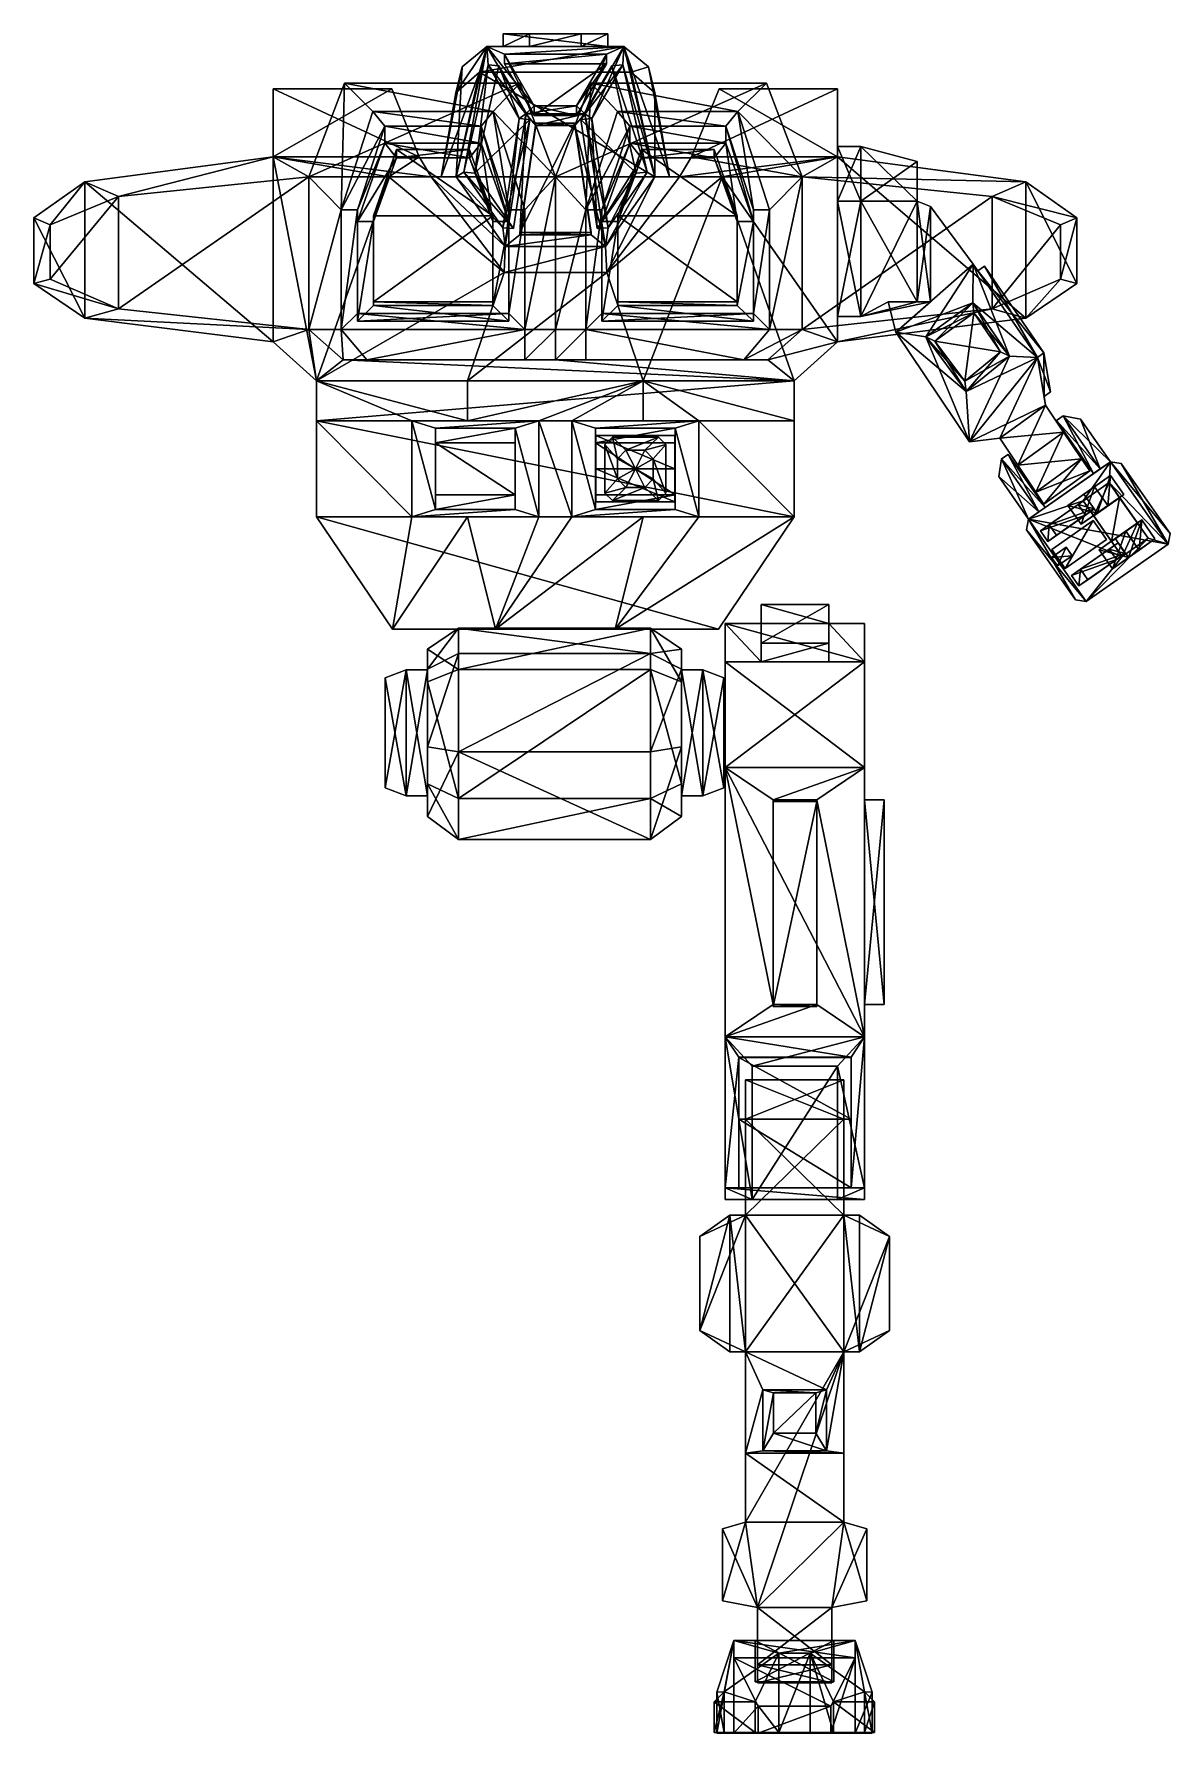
# Model space of a CAD drawing. Extents: x -13 to 15.3, y 0 to 42.3.
import ezdxf

# ---------------------------------------------------------------- set-up
doc = ezdxf.new("R2010")
doc.units = 0

msp = doc.modelspace()

# ---------------------------------------------------------------- linework, layer by layer
at = {"layer": 'Default_Layer'}
for points in [[(-1.702418, 41.96949, -2.753099), (-1.886139, 41.326393, -3.416686), (-2.477265, 40.818684, -3.416431)], [(-2.477265, 40.818684, -3.416431), (-2.321314, 41.463974, -2.753099), (-1.702418, 41.96949, -2.753099)], [(-2.473188, 38.724815, 0.984012), (-1.702418, 41.96949, 2.023169), (-1.702418, 41.969494, 0.984015)], [(-2.473188, 38.724815, 0.984012), (-1.702418, 41.969494, 0.984015), (-2.321315, 41.463966, 0.984014)], [(-1.702418, 41.96949, 2.023169), (-2.473188, 38.724815, 0.984012), (-2.281212, 38.837288, 1.317261)], [(-2.321314, 41.463974, -2.753099), (-2.321315, 41.463966, 0.984014), (-1.702418, 41.969494, 0.984015)], [(-1.702418, 41.969494, 0.984015), (-1.702418, 41.96949, -2.753099), (-2.321314, 41.463974, -2.753099)], [(-2.281212, 38.837288, 1.317261), (-1.675666, 41.508614, 2.136817), (-1.702418, 41.96949, 2.023169)], [(1.703252, 41.96949, -2.753098), (1.887002, 41.326393, -3.416685), (-1.886139, 41.326393, -3.416686)], [(-1.886139, 41.326393, -3.416686), (-1.702418, 41.96949, -2.753099), (1.703252, 41.96949, -2.753098)], [(-1.702418, 41.96949, -2.753099), (-1.702418, 41.969494, 0.984015), (-1.301706, 41.969494, 0.357952)], [(-1.301706, 41.969494, 0.357952), (-1.301706, 41.96949, -2.174868), (-1.702418, 41.96949, -2.753099)], [(-1.702418, 41.969494, 0.984015), (-1.702418, 41.96949, 2.023169), (-0.642297, 41.96949, 1.439511)], [(-0.642297, 41.96949, 1.439511), (-1.301706, 41.969494, 0.357952), (-1.702418, 41.969494, 0.984015)], [(1.703252, 41.96949, 2.02317), (-1.702418, 41.96949, 2.023169), (-1.270702, 41.77663, 2.251739)], [(-1.702418, 41.96949, 2.023169), (-0.733774, 40.293957, 4.001578), (-0.525876, 40.487629, 3.773009)], [(-0.525876, 40.487629, 3.773009), (-1.270702, 41.77663, 2.251739), (-1.702418, 41.96949, 2.023169)], [(-0.733774, 40.293957, 4.001578), (-1.702418, 41.96949, 2.023169), (-1.675666, 41.508614, 2.136817)], [(-1.702418, 41.96949, 2.023169), (1.703252, 41.96949, 2.02317), (0.643131, 41.96949, 1.439511)], [(0.643131, 41.96949, 1.439511), (-0.642297, 41.96949, 1.439511), (-1.702418, 41.96949, 2.023169)], [(1.703252, 41.96949, -2.753098), (-1.702418, 41.96949, -2.753099), (-1.301706, 41.96949, -2.174868)], [(0.643131, 42.280502, 1.439511), (1.302541, 42.280502, 0.357952), (-1.301706, 42.280502, 0.357952)], [(-1.301706, 42.280502, 0.357952), (-0.642297, 42.280502, 1.439511), (0.643131, 42.280502, 1.439511)], [(1.302541, 42.280502, -2.174869), (-1.301706, 42.280502, -2.174869), (-1.301706, 42.280502, 0.357952)], [(-1.301706, 42.280502, 0.357952), (1.302541, 42.280502, 0.357952), (1.302541, 42.280502, -2.174869)], [(1.302541, 41.96949, -2.174869), (-1.301706, 41.96949, -2.174868), (-1.301706, 42.280502, -2.174869)], [(-1.301706, 42.280502, -2.174869), (1.302541, 42.280502, -2.174869), (1.302541, 41.96949, -2.174869)], [(-1.301706, 41.96949, -2.174868), (-1.301706, 41.969494, 0.357952), (-1.301706, 42.280502, 0.357952)], [(-1.301706, 42.280502, 0.357952), (-1.301706, 42.280502, -2.174869), (-1.301706, 41.96949, -2.174868)], [(-1.301706, 41.969494, 0.357952), (-0.642297, 41.96949, 1.439511), (-0.642297, 42.280502, 1.439511)], [(-0.642297, 42.280502, 1.439511), (-1.301706, 42.280502, 0.357952), (-1.301706, 41.969494, 0.357952)], [(-1.301706, 41.96949, -2.174868), (1.302541, 41.96949, -2.174869), (1.703252, 41.96949, -2.753098)], [(-1.270702, 41.77663, 2.251739), (1.271549, 41.77663, 2.251739), (1.703252, 41.96949, 2.02317)], [(-0.642297, 41.96949, 1.439511), (0.643131, 41.96949, 1.439511), (0.643131, 42.280502, 1.439511)], [(0.643131, 42.280502, 1.439511), (-0.642297, 42.280502, 1.439511), (-0.642297, 41.96949, 1.439511)], [(0.643131, 41.96949, 1.439511), (1.302541, 41.969494, 0.357951), (1.302541, 42.280502, 0.357952)], [(1.302541, 42.280502, 0.357952), (0.643131, 42.280502, 1.439511), (0.643131, 41.96949, 1.439511)], [(1.302541, 41.969494, 0.357951), (0.643131, 41.96949, 1.439511), (1.703252, 41.96949, 2.02317)], [(1.703252, 41.96949, 2.02317), (0.73469, 40.293957, 4.001582), (0.905213, 40.176346, 3.708122)], [(0.73469, 40.293957, 4.001582), (1.703252, 41.96949, 2.02317), (1.271549, 41.77663, 2.251739)], [(0.905213, 40.176346, 3.708122), (1.676507, 41.50861, 2.136819), (1.703252, 41.96949, 2.02317)], [(1.302541, 41.969494, 0.357951), (1.302541, 41.96949, -2.174869), (1.302541, 42.280502, -2.174869)], [(1.302541, 42.280502, -2.174869), (1.302541, 42.280502, 0.357952), (1.302541, 41.969494, 0.357951)], [(1.703252, 41.96949, 2.02317), (1.703252, 41.969494, 0.984015), (1.302541, 41.969494, 0.357951)], [(1.703252, 41.969494, 0.984015), (1.703252, 41.96949, -2.753098), (1.302541, 41.96949, -2.174869)], [(1.302541, 41.96949, -2.174869), (1.302541, 41.969494, 0.357951), (1.703252, 41.969494, 0.984015)], [(2.474023, 38.724815, 0.984012), (1.703252, 41.96949, 2.02317), (1.676507, 41.50861, 2.136819)], [(2.474023, 38.724815, 0.984012), (1.703252, 41.969494, 0.984015), (1.703252, 41.96949, 2.02317)], [(1.703252, 41.96949, -2.753098), (1.703252, 41.969494, 0.984015), (2.322154, 41.463966, 0.984015)], [(1.703252, 41.969494, 0.984015), (2.474023, 38.724815, 0.984012), (2.84589, 38.724632, 0.984012)], [(2.84589, 38.724632, 0.984012), (2.322154, 41.463966, 0.984015), (1.703252, 41.969494, 0.984015)], [(1.887002, 41.326393, -3.416685), (1.703252, 41.96949, -2.753098), (2.322155, 41.463974, -2.753099)], [(2.322154, 41.463966, 0.984015), (2.322155, 41.463974, -2.753099), (1.703252, 41.96949, -2.753098)], [(-2.845051, 38.724632, 0.984012), (-2.321315, 41.463966, 0.984014), (-2.477265, 40.818684, -3.416431)], [(-2.321315, 41.463966, 0.984014), (-2.845051, 38.724632, 0.984012), (-2.473188, 38.724815, 0.984012)], [(-2.321315, 41.463966, 0.984014), (-2.321314, 41.463974, -2.753099), (-2.477265, 40.818684, -3.416431)], [(-1.675666, 41.508614, 2.136817), (-2.281212, 38.837288, 1.317261), (-2.008528, 38.816772, 1.169105)], [(-2.008528, 38.816772, 1.169105), (-1.403911, 41.489067, 1.986835), (-1.675666, 41.508614, 2.136817)], [(-0.633509, 40.15456, 3.556715), (-1.403911, 41.489067, 1.986835), (-2.008528, 38.816772, 1.169105)], [(-1.675666, 41.508614, 2.136817), (-0.904303, 40.176346, 3.70812), (-0.733774, 40.293957, 4.001578)], [(-0.904303, 40.176346, 3.70812), (-1.675666, 41.508614, 2.136817), (-1.403911, 41.489067, 1.986835)], [(-1.403911, 41.489067, 1.986835), (-0.633509, 40.15456, 3.556715), (-0.904303, 40.176346, 3.70812)], [(1.271549, 41.77663, 2.251739), (-1.270702, 41.77663, 2.251739), (-1.270702, 41.539345, 2.050683)], [(-1.270702, 41.539345, 2.050683), (1.271549, 41.539345, 2.050683), (1.271549, 41.77663, 2.251739)], [(-1.270702, 41.77663, 2.251739), (-0.525876, 40.487629, 3.773009), (-0.525875, 40.250343, 3.571953)], [(-0.525875, 40.250343, 3.571953), (-1.270702, 41.539345, 2.050683), (-1.270702, 41.77663, 2.251739)], [(1.271549, 41.539345, 2.050683), (-1.270702, 41.539345, 2.050683), (-0.525875, 40.250343, 3.571953)], [(-0.525875, 40.250343, 3.571953), (0.526788, 40.250343, 3.571957), (1.271549, 41.539345, 2.050683)], [(1.271549, 41.77663, 2.251739), (0.526787, 40.487629, 3.773012), (0.73469, 40.293957, 4.001582)], [(0.526787, 40.487629, 3.773012), (1.271549, 41.77663, 2.251739), (1.271549, 41.539345, 2.050683)], [(1.271549, 41.539345, 2.050683), (0.526788, 40.250343, 3.571957), (0.526787, 40.487629, 3.773012)], [(1.676507, 41.50861, 2.136819), (0.905213, 40.176346, 3.708122), (0.634415, 40.15456, 3.556724)], [(0.634415, 40.15456, 3.556724), (1.404749, 41.489059, 1.986844), (1.676507, 41.50861, 2.136819)], [(2.009368, 38.816765, 1.169113), (1.404749, 41.489059, 1.986844), (0.634415, 40.15456, 3.556724)], [(2.282054, 38.837284, 1.317264), (1.676507, 41.50861, 2.136819), (1.404749, 41.489059, 1.986844)], [(1.404749, 41.489059, 1.986844), (2.009368, 38.816765, 1.169113), (2.282054, 38.837284, 1.317264)], [(1.676507, 41.50861, 2.136819), (2.282054, 38.837284, 1.317264), (2.474023, 38.724815, 0.984012)], [(2.322155, 41.463974, -2.753099), (2.478105, 40.818672, -3.416384), (1.887002, 41.326393, -3.416685)], [(2.84589, 38.724632, 0.984012), (2.322155, 41.463974, -2.753099), (2.322154, 41.463966, 0.984015)], [(2.845891, 38.724628, -3.494424), (2.478105, 40.818672, -3.416384), (2.322155, 41.463974, -2.753099)], [(2.84589, 38.724632, 0.984012), (2.845891, 38.724628, -3.494424), (2.322155, 41.463974, -2.753099)], [(-6.142772, 38.725357, -4.53123), (0.000468, 38.724815, -4.531229), (-0.881052, 41.053207, -5.84048)], [(-0.881052, 41.053207, -5.84048), (-5.253361, 41.053207, -5.840481), (-6.142772, 38.725357, -4.53123)], [(-5.330324, 37.905159, -6.217916), (-6.142772, 38.725357, -4.53123), (-5.253361, 41.053207, -5.840481)], [(-5.253361, 41.053207, -5.840481), (-4.544958, 40.348938, -7.289039), (-5.330324, 37.905159, -6.217916)], [(-5.253361, 41.053207, -5.840481), (-0.881052, 41.053207, -5.84048), (-1.550496, 40.348938, -7.289038)], [(-1.550496, 40.348938, -7.289038), (-4.544958, 40.348938, -7.289039), (-5.253361, 41.053207, -5.840481)], [(-1.886139, 41.326393, -3.416686), (-2.473187, 38.724815, -3.494424), (-2.845051, 38.724632, -3.494424)], [(-2.845051, 38.724632, -3.494424), (-2.477265, 40.818684, -3.416431), (-1.886139, 41.326393, -3.416686)], [(2.474023, 38.724815, -3.494424), (-2.473187, 38.724815, -3.494424), (-1.886139, 41.326393, -3.416686)], [(-1.886139, 41.326393, -3.416686), (1.887002, 41.326393, -3.416685), (2.474023, 38.724815, -3.494424)], [(-1.550496, 40.348938, -7.289038), (-0.881052, 41.053207, -5.84048), (0.000468, 38.724815, -4.531229)], [(0.000468, 38.724815, -4.531229), (6.143687, 38.725357, -4.531229), (5.25428, 41.053207, -5.84048)], [(5.25428, 41.053207, -5.84048), (0.881985, 41.053207, -5.840481), (0.000468, 38.724815, -4.531229)], [(0.758174, 37.905159, -6.217915), (0.000468, 38.724815, -4.531229), (0.881985, 41.053207, -5.840481)], [(0.881985, 41.053207, -5.840481), (1.551428, 40.348938, -7.289038), (0.758174, 37.905159, -6.217915)], [(0.881985, 41.053207, -5.840481), (5.25428, 41.053207, -5.84048), (4.545879, 40.348938, -7.289037)], [(4.545879, 40.348938, -7.289037), (1.551428, 40.348938, -7.289038), (0.881985, 41.053207, -5.840481)], [(2.474023, 38.724815, -3.494424), (1.887002, 41.326393, -3.416685), (2.478105, 40.818672, -3.416384)], [(4.545879, 40.348938, -7.289037), (5.25428, 41.053207, -5.84048), (6.143687, 38.725357, -4.531229)], [(-4.075578, 40.911243, 0.260878), (-4.075578, 40.911243, -2.77129), (-7.026448, 40.911243, -2.77129)], [(-7.026448, 40.911243, -2.77129), (-7.026448, 40.911243, 0.260878), (-4.075578, 40.911243, 0.260878)], [(-7.026448, 39.222923, -3.494425), (-7.026447, 39.222923, 0.984012), (-7.026448, 40.911243, 0.260878)], [(-7.026448, 40.911243, 0.260878), (-7.026448, 40.911243, -2.77129), (-7.026448, 39.222923, -3.494425)], [(-4.075578, 40.911243, 0.260878), (-7.026448, 40.911243, 0.260878), (-7.026447, 39.222923, 0.984012)], [(-3.389034, 39.222927, -3.494425), (-7.026448, 39.222923, -3.494425), (-7.026448, 40.911243, -2.77129)], [(-7.026448, 40.911243, -2.77129), (-4.075578, 40.911243, -2.77129), (-3.389034, 39.222927, -3.494425)], [(-7.026447, 39.222923, 0.984012), (-3.389034, 39.222923, 0.984012), (-4.075578, 40.911243, 0.260878)], [(-3.389034, 39.222923, 0.984012), (-3.389034, 39.222927, -3.494425), (-4.075578, 40.911243, -2.77129)], [(-4.075578, 40.911243, -2.77129), (-4.075578, 40.911243, 0.260878), (-3.389034, 39.222923, 0.984012)], [(-2.845051, 38.724632, -3.494424), (-2.845051, 38.724632, 0.984012), (-2.477265, 40.818684, -3.416431)], [(2.478105, 40.818672, -3.416384), (2.845891, 38.724628, -3.494424), (2.474023, 38.724815, -3.494424)], [(7.027363, 39.222946, -3.494424), (3.389851, 39.222946, -3.494424), (4.076395, 40.911266, -2.77129)], [(3.389851, 39.222946, -3.494424), (3.389851, 39.222946, 0.984012), (4.076394, 40.911266, 0.260878)], [(4.076394, 40.911266, 0.260878), (4.076395, 40.911266, -2.77129), (3.389851, 39.222946, -3.494424)], [(3.389851, 39.222946, 0.984012), (7.027363, 39.222946, 0.984012), (7.027364, 40.911266, 0.260878)], [(7.027364, 40.911266, 0.260878), (4.076394, 40.911266, 0.260878), (3.389851, 39.222946, 0.984012)], [(4.076395, 40.911266, -2.77129), (4.076394, 40.911266, 0.260878), (7.027364, 40.911266, 0.260878)], [(7.027364, 40.911266, 0.260878), (7.027363, 40.911266, -2.77129), (4.076395, 40.911266, -2.77129)], [(4.076395, 40.911266, -2.77129), (7.027363, 40.911266, -2.77129), (7.027363, 39.222946, -3.494424)], [(7.027363, 39.222946, 0.984012), (7.027363, 39.222946, -3.494424), (7.027363, 40.911266, -2.77129)], [(7.027363, 40.911266, -2.77129), (7.027364, 40.911266, 0.260878), (7.027363, 39.222946, 0.984012)], [(-5.330324, 37.905159, -6.217916), (-4.544958, 40.348938, -7.289039), (-4.2452, 39.981926, -7.128188)], [(-4.544958, 40.348938, -7.289039), (-1.550496, 40.348938, -7.289038), (-1.849405, 39.981926, -7.128187)], [(-1.849405, 39.981926, -7.128187), (-4.2452, 39.981926, -7.128188), (-4.544958, 40.348938, -7.289039)], [(-1.157951, 37.905159, -6.217915), (-1.849405, 39.981926, -7.128187), (-1.550496, 40.348938, -7.289038)], [(0.000468, 38.724815, -4.531229), (-0.757239, 37.905159, -6.217916), (-1.550496, 40.348938, -7.289038)], [(-1.550496, 40.348938, -7.289038), (-0.757239, 37.905159, -6.217916), (-1.157951, 37.905159, -6.217915)], [(-1.247497, 36.986591, 3.475785), (-0.733774, 40.293957, 4.001578), (-0.904303, 40.176346, 3.70812)], [(-0.733774, 40.293957, 4.001578), (-1.247497, 36.986591, 3.475785), (-0.888303, 37.280907, 3.531731)], [(-0.888303, 37.280907, 3.531731), (-0.483901, 39.999641, 3.945634), (-0.733774, 40.293957, 4.001578)], [(-0.733774, 40.293957, 4.001578), (0.73469, 40.293957, 4.001582), (0.526787, 40.487629, 3.773012)], [(0.526787, 40.487629, 3.773012), (-0.525876, 40.487629, 3.773009), (-0.733774, 40.293957, 4.001578)], [(0.73469, 40.293957, 4.001582), (-0.733774, 40.293957, 4.001578), (-0.483901, 39.999641, 3.945634)], [(-0.525876, 40.487629, 3.773009), (0.526787, 40.487629, 3.773012), (0.526788, 40.250343, 3.571957)], [(0.526788, 40.250343, 3.571957), (-0.525875, 40.250343, 3.571953), (-0.525876, 40.487629, 3.773009)], [(-0.483901, 39.999641, 3.945634), (0.484818, 39.999641, 3.945637), (0.73469, 40.293957, 4.001582)], [(1.248414, 36.986591, 3.47579), (0.73469, 40.293957, 4.001582), (0.484818, 39.999641, 3.945637)], [(0.73469, 40.293957, 4.001582), (1.248414, 36.986591, 3.47579), (1.311261, 37.457855, 3.295155)], [(1.311261, 37.457855, 3.295155), (0.905213, 40.176346, 3.708122), (0.73469, 40.293957, 4.001582)], [(0.758174, 37.905159, -6.217915), (1.551428, 40.348938, -7.289038), (1.850338, 39.981926, -7.128188)], [(1.551428, 40.348938, -7.289038), (4.545879, 40.348938, -7.289037), (4.246121, 39.98193, -7.128187)], [(4.246121, 39.98193, -7.128187), (1.850338, 39.981926, -7.128188), (1.551428, 40.348938, -7.289038)], [(4.930533, 37.905163, -6.217915), (4.246121, 39.98193, -7.128187), (4.545879, 40.348938, -7.289037)], [(6.143687, 38.725357, -4.531229), (5.331244, 37.905159, -6.217916), (4.545879, 40.348938, -7.289037)], [(4.545879, 40.348938, -7.289037), (5.331244, 37.905159, -6.217916), (4.930533, 37.905163, -6.217915)], [(-4.2452, 39.981926, -7.128188), (-4.929613, 37.905163, -6.217916), (-5.330324, 37.905159, -6.217916)], [(-4.929613, 37.905163, -6.217916), (-4.2452, 39.981926, -7.128188), (-4.245199, 39.559994, -8.090821)], [(-4.2452, 39.981926, -7.128188), (-1.849405, 39.981926, -7.128187), (-1.849405, 39.559994, -8.090821)], [(-1.849405, 39.559994, -8.090821), (-4.245199, 39.559994, -8.090821), (-4.2452, 39.981926, -7.128188)], [(-2.008528, 38.816772, 1.169105), (-1.038363, 37.435417, 3.146001), (-0.633509, 40.15456, 3.556715)], [(-1.849405, 39.981926, -7.128187), (-1.157951, 37.905159, -6.217915), (-1.15795, 37.6092, -7.226427)], [(-1.15795, 37.6092, -7.226427), (-1.849405, 39.559994, -8.090821), (-1.849405, 39.981926, -7.128187)], [(-0.904303, 40.176346, 3.70812), (-1.310352, 37.457855, 3.295154), (-1.247497, 36.986591, 3.475785)], [(-1.310352, 37.457855, 3.295154), (-0.904303, 40.176346, 3.70812), (-0.633509, 40.15456, 3.556715)], [(-0.633509, 40.15456, 3.556715), (-1.038363, 37.435417, 3.146001), (-1.310352, 37.457855, 3.295154)], [(-0.888303, 37.338989, 3.226191), (0.889221, 37.338989, 3.226194), (0.484819, 40.057716, 3.640098)], [(0.484819, 40.057716, 3.640098), (-0.4839, 40.057716, 3.640094), (-0.888303, 37.338989, 3.226191)], [(-0.888303, 37.338989, 3.226191), (-0.4839, 40.057716, 3.640094), (-0.483901, 39.999641, 3.945634)], [(-0.483901, 39.999641, 3.945634), (-0.888303, 37.280907, 3.531731), (-0.888303, 37.338989, 3.226191)], [(0.484818, 39.999641, 3.945637), (-0.483901, 39.999641, 3.945634), (-0.4839, 40.057716, 3.640094)], [(-0.4839, 40.057716, 3.640094), (0.484819, 40.057716, 3.640098), (0.484818, 39.999641, 3.945637)], [(0.889221, 37.280907, 3.531733), (0.484818, 39.999641, 3.945637), (0.484819, 40.057716, 3.640098)], [(0.484818, 39.999641, 3.945637), (0.889221, 37.280907, 3.531733), (1.248414, 36.986591, 3.47579)], [(0.484819, 40.057716, 3.640098), (0.889221, 37.338989, 3.226194), (0.889221, 37.280907, 3.531733)], [(1.03927, 37.435417, 3.146008), (0.634415, 40.15456, 3.556724), (0.905213, 40.176346, 3.708122)], [(0.634415, 40.15456, 3.556724), (1.03927, 37.435417, 3.146008), (2.009368, 38.816765, 1.169113)], [(1.850338, 39.981926, -7.128188), (1.158886, 37.905159, -6.217915), (0.758174, 37.905159, -6.217915)], [(0.905213, 40.176346, 3.708122), (1.311261, 37.457855, 3.295155), (1.03927, 37.435417, 3.146008)], [(1.158886, 37.905159, -6.217915), (1.850338, 39.981926, -7.128188), (1.850339, 39.559994, -8.090821)], [(1.850338, 39.981926, -7.128188), (4.246121, 39.98193, -7.128187), (4.246121, 39.559998, -8.09082)], [(4.246121, 39.559998, -8.09082), (1.850339, 39.559994, -8.090821), (1.850338, 39.981926, -7.128188)], [(4.246121, 39.98193, -7.128187), (4.930533, 37.905163, -6.217915), (4.930533, 37.6092, -7.226426)], [(4.930533, 37.6092, -7.226426), (4.246121, 39.559998, -8.09082), (4.246121, 39.98193, -7.128187)], [(-4.245199, 39.559994, -8.090821), (-4.929612, 37.6092, -7.226427), (-4.929613, 37.905163, -6.217916)], [(-4.929612, 37.6092, -7.226427), (-4.245199, 39.559994, -8.090821), (-3.952922, 39.193642, -7.92848)], [(-1.558662, 37.754578, -6.728879), (-4.5289, 37.754654, -6.728902), (-3.952922, 39.403625, -7.454567)], [(-4.5289, 37.6092, -7.226426), (-3.952922, 39.193642, -7.92848), (-3.952922, 39.403625, -7.454567)], [(-3.952922, 39.403625, -7.454567), (-4.5289, 37.754654, -6.728902), (-4.5289, 37.6092, -7.226426)], [(-4.245199, 39.559994, -8.090821), (-1.849405, 39.559994, -8.090821), (-2.14076, 39.193642, -7.928481)], [(-2.14076, 39.193642, -7.928481), (-3.952922, 39.193642, -7.92848), (-4.245199, 39.559994, -8.090821)], [(-3.952922, 39.403625, -7.454567), (-2.14076, 39.403625, -7.454568), (-1.558662, 37.754578, -6.728879)], [(-3.952922, 39.193642, -7.92848), (-2.14076, 39.193642, -7.928481), (-2.14076, 39.403625, -7.454568)], [(-2.14076, 39.403625, -7.454568), (-3.952922, 39.403625, -7.454567), (-3.952922, 39.193642, -7.92848)], [(-1.558662, 37.6092, -7.226425), (-2.14076, 39.193642, -7.928481), (-1.849405, 39.559994, -8.090821)], [(-1.558662, 37.754578, -6.728879), (-2.14076, 39.403625, -7.454568), (-2.14076, 39.193642, -7.928481)], [(-1.849405, 39.559994, -8.090821), (-1.15795, 37.6092, -7.226427), (-1.558662, 37.6092, -7.226425)], [(1.850339, 39.559994, -8.090821), (1.158886, 37.6092, -7.226426), (1.158886, 37.905159, -6.217915)], [(1.158886, 37.6092, -7.226426), (1.850339, 39.559994, -8.090821), (2.141694, 39.193642, -7.928482)], [(4.529822, 37.754654, -6.728902), (1.559597, 37.754578, -6.728879), (2.141692, 39.403625, -7.45457)], [(1.559597, 37.6092, -7.226425), (2.141694, 39.193642, -7.928482), (2.141692, 39.403625, -7.45457)], [(2.141692, 39.403625, -7.45457), (1.559597, 37.754578, -6.728879), (1.559597, 37.6092, -7.226425)], [(1.850339, 39.559994, -8.090821), (4.246121, 39.559998, -8.09082), (3.953844, 39.193642, -7.928479)], [(3.953844, 39.193642, -7.928479), (2.141694, 39.193642, -7.928482), (1.850339, 39.559994, -8.090821)], [(2.141692, 39.403625, -7.45457), (3.953842, 39.403629, -7.454566), (4.529822, 37.754654, -6.728902)], [(3.953842, 39.403629, -7.454566), (2.141692, 39.403625, -7.45457), (2.141694, 39.193642, -7.928482)], [(2.141694, 39.193642, -7.928482), (3.953844, 39.193642, -7.928479), (3.953842, 39.403629, -7.454566)], [(4.529822, 37.754654, -6.728902), (3.953842, 39.403629, -7.454566), (3.953844, 39.193642, -7.928479)], [(4.529822, 37.6092, -7.226426), (3.953844, 39.193642, -7.928479), (4.246121, 39.559998, -8.09082)], [(4.246121, 39.559998, -8.09082), (4.930533, 37.6092, -7.226426), (4.529822, 37.6092, -7.226426)], [(7.027669, 39.47543, 0.294009), (7.02767, 39.47543, -3.01707), (7.02767, 38.114067, -3.437819)], [(7.02767, 38.114067, -3.437819), (7.027669, 38.114067, 0.714758), (7.027669, 39.47543, 0.294009)], [(7.603055, 38.114067, 0.714758), (7.603055, 39.47543, 0.29401), (7.027669, 39.47543, 0.294009)], [(7.027669, 39.47543, 0.294009), (7.027669, 38.114067, 0.714758), (7.603055, 38.114067, 0.714758)], [(7.02767, 39.47543, -3.01707), (7.027669, 39.47543, 0.294009), (7.603055, 39.47543, 0.29401)], [(7.603055, 39.47543, -3.01707), (7.603055, 38.114067, -3.437819), (7.02767, 38.114067, -3.437819)], [(7.02767, 38.114067, -3.437819), (7.02767, 39.47543, -3.01707), (7.603055, 39.47543, -3.01707)], [(7.603055, 39.47543, 0.29401), (7.603055, 39.47543, -3.01707), (7.02767, 39.47543, -3.01707)], [(7.603055, 38.114067, -3.437819), (7.603055, 39.47543, -3.01707), (9.007226, 39.104195, -2.726529)], [(7.603055, 39.47543, -3.01707), (7.603055, 39.47543, 0.29401), (9.007226, 39.104195, 0.00347)], [(9.007226, 39.104195, 0.00347), (9.007226, 39.104195, -2.726529), (7.603055, 39.47543, -3.01707)], [(7.603055, 39.47543, 0.29401), (7.603055, 38.114067, 0.714758), (9.007225, 38.114067, 0.350379)], [(9.007225, 38.114067, 0.350379), (9.007226, 39.104195, 0.00347), (7.603055, 39.47543, 0.29401)], [(-7.026423, 34.612228, -3.494425), (-7.026448, 39.222923, -3.494425), (-11.714648, 38.602959, -7.21456)], [(-10.879537, 38.236557, -7.978055), (-11.714648, 38.602959, -7.21456), (-7.026448, 39.222923, -3.494425)], [(-7.026448, 39.222923, -3.494425), (-6.142772, 38.725357, -4.53123), (-10.879537, 38.236557, -7.978055)], [(-7.026448, 39.222923, -3.494425), (-3.389034, 39.222927, -3.494425), (-3.089308, 38.724815, -4.531229)], [(-7.026423, 34.612228, 0.984012), (-7.026447, 39.222923, 0.984012), (-7.026448, 39.222923, -3.494425)], [(-7.026448, 39.222923, -3.494425), (-7.026423, 34.612228, -3.494425), (-7.026423, 34.612228, 0.984012)], [(-3.089308, 38.724815, -4.531229), (-6.142772, 38.725357, -4.53123), (-7.026448, 39.222923, -3.494425)], [(-3.389034, 39.222923, 0.984012), (-7.026447, 39.222923, 0.984012), (-4.148786, 38.725357, 0.984012)], [(-5.944878, 33.645058, 0.984012), (-4.148786, 38.725357, 0.984012), (-7.026447, 39.222923, 0.984012)], [(-7.026447, 39.222923, 0.984012), (-7.026423, 34.612228, 0.984012), (-5.944878, 33.645058, 0.984012)], [(-3.952922, 39.193642, -7.92848), (-4.5289, 37.6092, -7.226426), (-4.929612, 37.6092, -7.226427)], [(-4.148786, 38.725357, 0.984012), (-3.089246, 38.724815, 0.984012), (-3.389034, 39.222923, 0.984012)], [(-3.089246, 38.724815, 0.984012), (-3.089246, 38.724815, -3.494425), (-3.389034, 39.222927, -3.494425)], [(-3.389034, 39.222927, -3.494425), (-3.389034, 39.222923, 0.984012), (-3.089246, 38.724815, 0.984012)], [(-3.389034, 39.222927, -3.494425), (-3.089246, 38.724815, -3.494425), (-3.089308, 38.724815, -4.531229)], [(-2.14076, 39.193642, -7.928481), (-1.558662, 37.6092, -7.226425), (-1.558662, 37.754578, -6.728879)], [(2.141694, 39.193642, -7.928482), (1.559597, 37.6092, -7.226425), (1.158886, 37.6092, -7.226426)], [(3.090085, 38.724815, -3.494424), (3.090085, 38.724815, 0.984012), (3.389851, 39.222946, 0.984012)], [(3.389851, 39.222946, 0.984012), (3.389851, 39.222946, -3.494424), (3.090085, 38.724815, -3.494424)], [(3.090085, 38.724815, 0.984012), (4.149714, 38.725357, 0.984012), (7.027363, 39.222946, 0.984012)], [(7.027363, 39.222946, 0.984012), (3.389851, 39.222946, 0.984012), (3.090085, 38.724815, 0.984012)], [(3.090085, 38.724815, -3.494424), (3.389851, 39.222946, -3.494424), (3.090141, 38.724815, -4.531229)], [(6.143687, 38.725357, -4.531229), (3.090141, 38.724815, -4.531229), (3.389851, 39.222946, -3.494424)], [(3.389851, 39.222946, -3.494424), (7.027363, 39.222946, -3.494424), (6.143687, 38.725357, -4.531229)], [(3.953844, 39.193642, -7.928479), (4.529822, 37.6092, -7.226426), (4.529822, 37.754654, -6.728902)], [(7.027345, 34.612251, 0.984012), (7.027363, 39.222946, 0.984012), (4.149714, 38.725357, 0.984012)], [(6.143687, 38.725357, -4.531229), (7.027363, 39.222946, -3.494424), (11.715563, 38.602982, -7.214562)], [(7.027363, 39.222946, 0.984012), (7.027345, 34.612251, 0.984012), (7.027345, 34.612251, -3.494424)], [(7.027345, 34.612251, -3.494424), (7.027363, 39.222946, -3.494424), (7.027363, 39.222946, 0.984012)], [(7.027363, 39.222946, -3.494424), (7.027345, 34.612251, -3.494424), (11.715547, 35.20771, -7.214561)], [(11.715547, 35.20771, -7.214561), (11.715563, 38.602982, -7.214562), (7.027363, 39.222946, -3.494424)], [(9.007226, 39.104195, -2.726529), (9.007226, 38.114067, -3.073439), (7.603055, 38.114067, -3.437819)], [(9.007226, 39.104195, -2.726529), (9.007226, 39.104195, 0.00347), (9.007225, 38.114067, 0.350379)], [(9.007225, 38.114067, 0.350379), (9.007226, 38.114067, -3.073439), (9.007226, 39.104195, -2.726529)], [(-11.714623, 35.207684, -7.214561), (-11.714648, 38.602959, -7.21456), (-12.983619, 37.706169, -8.398596)], [(-12.580948, 37.529495, -8.766734), (-12.983619, 37.706169, -8.398596), (-11.714648, 38.602959, -7.21456)], [(-11.714648, 38.602959, -7.21456), (-10.879537, 38.236557, -7.978055), (-12.580948, 37.529495, -8.766734)], [(-11.714648, 38.602959, -7.21456), (-11.714623, 35.207684, -7.214561), (-7.026423, 34.612228, -3.494425)], [(-10.879514, 35.437283, -7.978057), (-10.879537, 38.236557, -7.978055), (-6.142772, 38.725357, -4.53123)], [(-6.142772, 38.725357, -4.53123), (-6.142749, 34.924019, -4.531231), (-10.879514, 35.437283, -7.978057)], [(-6.142749, 34.924019, -4.531231), (-6.142772, 38.725357, -4.53123), (-5.330324, 37.905159, -6.217916)], [(-1.278606, 36.340485, 4.399398), (-4.148786, 38.725357, 0.984012), (-5.944878, 33.645058, 0.984012)], [(-3.089246, 38.724815, 0.984012), (-4.148786, 38.725357, 0.984012), (-1.278606, 36.340485, 4.399398)], [(3.090141, 38.724815, -4.531229), (-3.089308, 38.724815, -4.531229), (-3.089246, 38.724815, -3.494425)], [(-3.089246, 38.724815, -3.494425), (3.090085, 38.724815, -3.494424), (3.090141, 38.724815, -4.531229)], [(-3.089246, 38.724815, 0.984012), (-1.278606, 36.340485, 4.399398), (-1.247497, 36.986591, 3.475785)], [(-1.247497, 36.986591, 3.475785), (-2.473188, 38.724815, 0.984012), (-3.089246, 38.724815, 0.984012)], [(-1.310352, 37.457855, 3.295154), (-2.281212, 38.837288, 1.317261), (-2.473188, 38.724815, 0.984012)], [(-2.473188, 38.724815, 0.984012), (-1.247497, 36.986591, 3.475785), (-1.310352, 37.457855, 3.295154)], [(-2.281212, 38.837288, 1.317261), (-1.310352, 37.457855, 3.295154), (-1.038363, 37.435417, 3.146001)], [(-1.038363, 37.435417, 3.146001), (-2.008528, 38.816772, 1.169105), (-2.281212, 38.837288, 1.317261)], [(0.000468, 38.724815, -4.531229), (0.000468, 34.92403, -4.53123), (-0.757239, 34.92403, -5.671602)], [(-0.757239, 34.92403, -5.671602), (-0.757239, 37.905159, -6.217916), (0.000468, 38.724815, -4.531229)], [(0.000468, 34.92403, -4.53123), (0.000468, 38.724815, -4.531229), (0.758174, 37.905159, -6.217915)], [(2.009368, 38.816765, 1.169113), (1.03927, 37.435417, 3.146008), (1.311261, 37.457855, 3.295155)], [(1.248414, 36.986591, 3.47579), (2.474023, 38.724815, 0.984012), (2.282054, 38.837284, 1.317264)], [(2.282054, 38.837284, 1.317264), (1.311261, 37.457855, 3.295155), (1.248414, 36.986591, 3.47579)], [(2.474023, 38.724815, 0.984012), (1.248414, 36.986591, 3.47579), (1.279539, 36.340485, 4.399401)], [(4.149714, 38.725357, 0.984012), (1.279539, 36.340485, 4.399401), (2.1877, 33.645058, 4.399399)], [(1.279539, 36.340485, 4.399401), (4.149714, 38.725357, 0.984012), (3.090085, 38.724815, 0.984012)], [(1.279539, 36.340485, 4.399401), (3.090085, 38.724815, 0.984012), (2.474023, 38.724815, 0.984012)], [(1.311261, 37.457855, 3.295155), (2.282054, 38.837284, 1.317264), (2.009368, 38.816765, 1.169113)], [(2.1877, 33.645058, 4.399399), (5.945812, 33.645058, 0.984012), (4.149714, 38.725357, 0.984012)], [(4.149714, 38.725357, 0.984012), (5.945812, 33.645058, 0.984012), (7.027345, 34.612251, 0.984012)], [(6.143687, 38.725357, -4.531229), (6.143672, 34.924042, -4.531229), (5.331234, 34.924042, -5.671601)], [(5.331234, 34.924042, -5.671601), (5.331244, 37.905159, -6.217916), (6.143687, 38.725357, -4.531229)], [(6.143672, 34.924042, -4.531229), (6.143687, 38.725357, -4.531229), (10.880448, 38.236565, -7.978055)], [(11.715563, 38.602982, -7.214562), (10.880448, 38.236565, -7.978055), (6.143687, 38.725357, -4.531229)], [(10.880448, 38.236565, -7.978055), (11.715563, 38.602982, -7.214562), (12.984534, 37.706192, -8.398597)], [(11.715563, 38.602982, -7.214562), (11.715547, 35.20771, -7.214561), (12.984527, 36.069069, -8.398598)], [(12.984527, 36.069069, -8.398598), (12.984534, 37.706192, -8.398597), (11.715563, 38.602982, -7.214562)], [(-12.580935, 36.179752, -8.766736), (-12.580948, 37.529495, -8.766734), (-10.879537, 38.236557, -7.978055)], [(-10.879537, 38.236557, -7.978055), (-10.879514, 35.437283, -7.978057), (-12.580935, 36.179752, -8.766736)], [(10.880448, 38.236565, -7.978055), (10.880435, 35.437305, -7.978055), (6.143672, 34.924042, -4.531229)], [(7.027669, 35.244713, 0.294009), (7.027669, 38.114067, 0.714758), (7.02767, 38.114067, -3.437819)], [(7.02767, 38.114067, -3.437819), (7.027669, 35.244713, -3.01707), (7.027669, 35.244713, 0.294009)], [(7.603055, 38.114067, -3.437819), (7.603055, 35.244713, -3.01707), (7.027669, 35.244713, -3.01707)], [(7.027669, 35.244713, -3.01707), (7.02767, 38.114067, -3.437819), (7.603055, 38.114067, -3.437819)], [(7.603055, 35.244713, 0.294009), (7.603055, 38.114067, 0.714758), (7.027669, 38.114067, 0.714758)], [(7.027669, 38.114067, 0.714758), (7.027669, 35.244713, 0.294009), (7.603055, 35.244713, 0.294009)], [(7.603055, 38.114067, 0.714758), (7.603055, 35.244713, 0.294009), (9.007225, 35.615952, 0.003469)], [(9.007225, 35.615952, 0.003469), (9.007225, 38.114067, 0.350379), (7.603055, 38.114067, 0.714758)], [(7.603055, 35.244713, -3.01707), (7.603055, 38.114067, -3.437819), (9.007226, 38.114067, -3.073439)], [(9.007226, 38.114067, -3.073439), (9.007225, 35.615952, -2.726529), (7.603055, 35.244713, -3.01707)], [(9.007225, 35.615952, -2.726529), (9.007226, 38.114067, -3.073439), (9.342033, 37.981976, -2.53998)], [(9.007226, 38.114067, -3.073439), (9.007225, 38.114067, 0.350379), (9.342033, 37.981976, -0.183092)], [(9.007225, 38.114067, 0.350379), (9.007225, 35.615952, 0.003469), (9.344382, 35.615974, -0.182936)], [(9.344382, 35.615974, -0.182936), (9.342033, 37.981976, -0.183092), (9.007225, 38.114067, 0.350379)], [(9.342033, 37.981976, -0.183092), (9.342033, 37.981976, -2.53998), (9.007226, 38.114067, -3.073439)], [(10.880435, 35.437305, -7.978055), (10.880448, 38.236565, -7.978055), (12.581861, 37.529514, -8.766737)], [(12.984534, 37.706192, -8.398597), (12.581861, 37.529514, -8.766737), (10.880448, 38.236565, -7.978055)], [(-12.983606, 36.069046, -8.398596), (-12.983619, 37.706169, -8.398596), (-12.580948, 37.529495, -8.766734)], [(-12.983619, 37.706169, -8.398596), (-12.983606, 36.069046, -8.398596), (-11.714623, 35.207684, -7.214561)], [(-5.330324, 37.905159, -6.217916), (-5.330307, 34.924019, -5.671602), (-6.142749, 34.924019, -4.531231)], [(-5.330307, 34.924019, -5.671602), (-5.330324, 37.905159, -6.217916), (-4.929613, 37.905163, -6.217916)], [(-4.929613, 37.905163, -6.217916), (-4.929598, 35.318165, -5.743846), (-5.330307, 34.924019, -5.671602)], [(-4.929598, 35.318165, -5.743846), (-4.929613, 37.905163, -6.217916), (-4.929612, 37.6092, -7.226427)], [(-4.528889, 35.615307, -6.338946), (-4.5289, 37.754654, -6.728902), (-1.558662, 37.754578, -6.728879)], [(-4.528888, 35.523029, -6.849017), (-4.5289, 37.6092, -7.226426), (-4.5289, 37.754654, -6.728902)], [(-4.5289, 37.754654, -6.728902), (-4.528889, 35.615307, -6.338946), (-4.528888, 35.523029, -6.849017)], [(-1.558662, 37.754578, -6.728879), (-1.558662, 35.615314, -6.338944), (-4.528889, 35.615307, -6.338946)], [(-1.558662, 35.615314, -6.338944), (-1.558662, 37.754578, -6.728879), (-1.558662, 37.6092, -7.226425)], [(-0.757239, 37.905159, -6.217916), (-0.757239, 34.92403, -5.671602), (-1.157951, 35.318172, -5.743846)], [(-1.157951, 35.318172, -5.743846), (-1.157951, 37.905159, -6.217915), (-0.757239, 37.905159, -6.217916)], [(-1.157951, 37.905159, -6.217915), (-1.157951, 35.318172, -5.743846), (-1.15795, 35.128723, -6.777674)], [(-1.15795, 35.128723, -6.777674), (-1.15795, 37.6092, -7.226427), (-1.157951, 37.905159, -6.217915)], [(0.758174, 37.905159, -6.217915), (0.758174, 34.92403, -5.671602), (0.000468, 34.92403, -4.53123)], [(0.758174, 34.92403, -5.671602), (0.758174, 37.905159, -6.217915), (1.158886, 37.905159, -6.217915)], [(1.158886, 37.905159, -6.217915), (1.158886, 35.318176, -5.743847), (0.758174, 34.92403, -5.671602)], [(1.158886, 35.318176, -5.743847), (1.158886, 37.905159, -6.217915), (1.158886, 37.6092, -7.226426)], [(1.559597, 37.754578, -6.728879), (4.529822, 37.754654, -6.728902), (4.529814, 35.615322, -6.338945)], [(4.529814, 35.615322, -6.338945), (1.559598, 35.615314, -6.338945), (1.559597, 37.754578, -6.728879)], [(1.559598, 35.523041, -6.849016), (1.559597, 37.6092, -7.226425), (1.559597, 37.754578, -6.728879)], [(1.559597, 37.754578, -6.728879), (1.559598, 35.615314, -6.338945), (1.559598, 35.523041, -6.849016)], [(4.529814, 35.615322, -6.338945), (4.529822, 37.754654, -6.728902), (4.529822, 37.6092, -7.226426)], [(4.930523, 35.318184, -5.743845), (4.930533, 37.905163, -6.217915), (5.331244, 37.905159, -6.217916)], [(4.930533, 37.905163, -6.217915), (4.930523, 35.318184, -5.743845), (4.930524, 35.128735, -6.777673)], [(5.331244, 37.905159, -6.217916), (5.331234, 34.924042, -5.671601), (4.930523, 35.318184, -5.743845)], [(4.930524, 35.128735, -6.777673), (4.930533, 37.6092, -7.226426), (4.930533, 37.905163, -6.217915)], [(9.342033, 37.981976, -2.53998), (9.344382, 35.615974, -2.540118), (9.007225, 35.615952, -2.726529)], [(9.344382, 35.615974, -2.540118), (9.342033, 37.981976, -2.53998), (10.406754, 36.549294, -2.539979)], [(9.342033, 37.981976, -2.53998), (9.342033, 37.981976, -0.183092), (10.406754, 36.549294, -0.183092)], [(10.406754, 36.549294, -0.183092), (10.406754, 36.549294, -2.539979), (9.342033, 37.981976, -2.53998)], [(9.342033, 37.981976, -0.183092), (9.344382, 35.615974, -0.182936), (10.406754, 36.549294, -0.183092)], [(12.984534, 37.706192, -8.398597), (12.984527, 36.069069, -8.398598), (12.581855, 36.179775, -8.766736)], [(12.581855, 36.179775, -8.766736), (12.581861, 37.529514, -8.766737), (12.984534, 37.706192, -8.398597)], [(-12.580948, 37.529495, -8.766734), (-12.580935, 36.179752, -8.766736), (-12.983606, 36.069046, -8.398596)], [(-4.929612, 37.6092, -7.226427), (-4.929597, 35.128716, -6.777675), (-4.929598, 35.318165, -5.743846)], [(-4.929597, 35.128716, -6.777675), (-4.929612, 37.6092, -7.226427), (-4.5289, 37.6092, -7.226426)], [(-4.5289, 37.6092, -7.226426), (-4.528888, 35.523029, -6.849017), (-4.929597, 35.128716, -6.777675)], [(-1.15795, 37.6092, -7.226427), (-1.15795, 35.128723, -6.777674), (-1.558662, 35.523037, -6.849015)], [(-1.558662, 35.523037, -6.849015), (-1.558662, 37.6092, -7.226425), (-1.15795, 37.6092, -7.226427)], [(-1.558662, 37.6092, -7.226425), (-1.558662, 35.523037, -6.849015), (-1.558662, 35.615314, -6.338944)], [(-1.247497, 36.986591, 3.475785), (1.248414, 36.986591, 3.47579), (0.889221, 37.280907, 3.531733)], [(0.889221, 37.280907, 3.531733), (-0.888303, 37.280907, 3.531731), (-1.247497, 36.986591, 3.475785)], [(-0.888303, 37.280907, 3.531731), (0.889221, 37.280907, 3.531733), (0.889221, 37.338989, 3.226194)], [(0.889221, 37.338989, 3.226194), (-0.888303, 37.338989, 3.226191), (-0.888303, 37.280907, 3.531731)], [(1.158886, 37.6092, -7.226426), (1.158887, 35.128727, -6.777675), (1.158886, 35.318176, -5.743847)], [(1.158887, 35.128727, -6.777675), (1.158886, 37.6092, -7.226426), (1.559597, 37.6092, -7.226425)], [(1.559597, 37.6092, -7.226425), (1.559598, 35.523041, -6.849016), (1.158887, 35.128727, -6.777675)], [(4.930533, 37.6092, -7.226426), (4.930524, 35.128735, -6.777673), (4.529814, 35.523045, -6.849016)], [(4.529814, 35.523045, -6.849016), (4.529822, 37.6092, -7.226426), (4.930533, 37.6092, -7.226426)], [(4.529822, 37.6092, -7.226426), (4.529814, 35.523045, -6.849016), (4.529814, 35.615322, -6.338945)], [(12.581861, 37.529514, -8.766737), (12.581855, 36.179775, -8.766736), (10.880435, 35.437305, -7.978055)], [(-1.278606, 36.340485, 4.399398), (1.279539, 36.340485, 4.399401), (1.248414, 36.986591, 3.47579)], [(1.248414, 36.986591, 3.47579), (-1.247497, 36.986591, 3.475785), (-1.278606, 36.340485, 4.399398)], [(10.406754, 36.549294, -0.183092), (8.47904, 34.855728, -0.182936), (9.228537, 34.743412, -0.18297)], [(8.479041, 34.855728, -2.540119), (10.406754, 36.549294, -2.539979), (10.395349, 35.590584, -2.54001)], [(9.228537, 34.743412, -0.18297), (10.395349, 35.590584, -0.183058), (10.406754, 36.549294, -0.183092)], [(11.304752, 34.257385, -2.54001), (10.395349, 35.590584, -2.54001), (10.406754, 36.549294, -2.539979)], [(12.005383, 34.225452, -0.183092), (10.406754, 36.549294, -0.183092), (10.395349, 35.590584, -0.183058)], [(10.406754, 36.549294, -2.539979), (10.406754, 36.549294, -0.183092), (10.521806, 36.381226, -0.364534)], [(10.521806, 36.381226, -0.364534), (10.521807, 36.381226, -2.358537), (10.406754, 36.549294, -2.539979)], [(10.406754, 36.549294, -0.183092), (12.005383, 34.225452, -0.183092), (12.005383, 34.225452, -0.364534)], [(12.005383, 34.225452, -0.364534), (10.521806, 36.381226, -0.364534), (10.406754, 36.549294, -0.183092)], [(12.005383, 34.225452, -2.53998), (10.406754, 36.549294, -2.539979), (10.521807, 36.381226, -2.358537)], [(10.406754, 36.549294, -2.539979), (12.005383, 34.225452, -2.53998), (11.304752, 34.257385, -2.54001)], [(10.521807, 36.381226, -2.358537), (10.521806, 36.381226, -0.364534), (10.684221, 36.499367, -0.364534)], [(12.167797, 34.343597, -0.364534), (10.684221, 36.499367, -0.364534), (10.521806, 36.381226, -0.364534)], [(10.521806, 36.381226, -0.364534), (12.005383, 34.225452, -0.364534), (12.167797, 34.343597, -0.364534)], [(10.684221, 36.499367, -0.364534), (10.684221, 36.499367, -2.358537), (10.521807, 36.381226, -2.358537)], [(12.005383, 34.225452, -2.358537), (10.521807, 36.381226, -2.358537), (10.684221, 36.499367, -2.358537)], [(10.521807, 36.381226, -2.358537), (12.005383, 34.225452, -2.358537), (12.005383, 34.225452, -2.53998)], [(10.684221, 36.499367, -2.358537), (10.684221, 36.499367, -0.364534), (12.167797, 34.343597, -0.364534)], [(12.167797, 34.343597, -0.364534), (12.167797, 34.343597, -2.358537), (10.684221, 36.499367, -2.358537)], [(10.684221, 36.499367, -2.358537), (12.167797, 34.343597, -2.358537), (12.005383, 34.225452, -2.358537)], [(-12.983606, 36.069046, -8.398596), (-12.580935, 36.179752, -8.766736), (-10.879514, 35.437283, -7.978057)], [(-10.879514, 35.437283, -7.978057), (-11.714623, 35.207684, -7.214561), (-12.983606, 36.069046, -8.398596)], [(-5.944878, 33.645058, 0.984012), (-2.186769, 33.645058, 4.399397), (-1.278606, 36.340485, 4.399398)], [(-2.186769, 33.645058, 4.399397), (2.1877, 33.645058, 4.399399), (1.279539, 36.340485, 4.399401)], [(1.279539, 36.340485, 4.399401), (-1.278606, 36.340485, 4.399398), (-2.186769, 33.645058, 4.399397)], [(11.715547, 35.20771, -7.214561), (10.880435, 35.437305, -7.978055), (12.581855, 36.179775, -8.766736)], [(12.581855, 36.179775, -8.766736), (12.984527, 36.069069, -8.398598), (11.715547, 35.20771, -7.214561)], [(-4.528889, 35.615307, -6.338946), (-1.558662, 35.615314, -6.338944), (-1.558662, 35.523037, -6.849015)], [(-1.558662, 35.523037, -6.849015), (-4.528888, 35.523029, -6.849017), (-4.528889, 35.615307, -6.338946)], [(1.559598, 35.615314, -6.338945), (4.529814, 35.615322, -6.338945), (4.529814, 35.523045, -6.849016)], [(4.529814, 35.523045, -6.849016), (1.559598, 35.523041, -6.849016), (1.559598, 35.615314, -6.338945)], [(7.603055, 35.244713, -3.01707), (9.007225, 35.615952, -2.726529), (9.344382, 35.615974, -2.540118)], [(9.344382, 35.615974, -2.540118), (8.285685, 35.615952, -2.540119), (7.603055, 35.244713, -3.01707)], [(9.007225, 35.615952, 0.003469), (7.603055, 35.244713, 0.294009), (8.285685, 35.615952, -0.182936)], [(7.603055, 35.244713, 0.294009), (7.603055, 35.244713, -3.01707), (8.285685, 35.615952, -2.540119)], [(8.285685, 35.615952, -2.540119), (8.285685, 35.615952, -0.182936), (7.603055, 35.244713, 0.294009)], [(8.285685, 35.615952, -0.182936), (9.344382, 35.615974, -0.182936), (9.007225, 35.615952, 0.003469)], [(9.344382, 35.615974, -0.182936), (8.285685, 35.615952, -0.182936), (8.47904, 34.855728, -0.182936)], [(8.285685, 35.615952, -2.540119), (9.344382, 35.615974, -2.540118), (8.479041, 34.855728, -2.540119)], [(8.285685, 35.615952, -0.182936), (8.285685, 35.615952, -2.540119), (8.479041, 34.855728, -2.540119)], [(8.479041, 34.855728, -2.540119), (8.47904, 34.855728, -0.182936), (8.285685, 35.615952, -0.182936)], [(10.395349, 35.590584, -2.54001), (9.228538, 34.743412, -2.540089), (8.479041, 34.855728, -2.540119)], [(10.395349, 35.590584, -0.183058), (9.228537, 34.743412, -0.18297), (9.452496, 34.634666, 0.136664)], [(9.228538, 34.743412, -2.540089), (10.395349, 35.590584, -2.54001), (10.422272, 35.338776, -2.859658)], [(9.452496, 34.634666, 0.136664), (10.422274, 35.338779, 0.136592), (10.395349, 35.590584, -0.183058)], [(10.395349, 35.590584, -0.183058), (11.304752, 34.257385, -0.183057), (12.005383, 34.225452, -0.183092)], [(10.395349, 35.590584, -2.54001), (11.304752, 34.257385, -2.54001), (11.088419, 34.363663, -2.859659)], [(11.088419, 34.363663, -2.859659), (10.422272, 35.338776, -2.859658), (10.395349, 35.590584, -2.54001)], [(11.304752, 34.257385, -0.183057), (10.395349, 35.590584, -0.183058), (10.422274, 35.338779, 0.136592)], [(-11.714623, 35.207684, -7.214561), (-10.879514, 35.437283, -7.978057), (-6.142749, 34.924019, -4.531231)], [(-6.142749, 34.924019, -4.531231), (-7.026423, 34.612228, -3.494425), (-11.714623, 35.207684, -7.214561)], [(-0.757239, 34.92403, -5.671602), (-5.330307, 34.924019, -5.671602), (-4.929598, 35.318165, -5.743846)], [(-4.929598, 35.318165, -5.743846), (-1.157951, 35.318172, -5.743846), (-0.757239, 34.92403, -5.671602)], [(-1.157951, 35.318172, -5.743846), (-4.929598, 35.318165, -5.743846), (-4.929597, 35.128716, -6.777675)], [(-1.15795, 35.128723, -6.777674), (-4.929597, 35.128716, -6.777675), (-4.528888, 35.523029, -6.849017)], [(-4.929597, 35.128716, -6.777675), (-1.15795, 35.128723, -6.777674), (-1.157951, 35.318172, -5.743846)], [(-4.528888, 35.523029, -6.849017), (-1.558662, 35.523037, -6.849015), (-1.15795, 35.128723, -6.777674)], [(5.331234, 34.924042, -5.671601), (0.758174, 34.92403, -5.671602), (1.158886, 35.318176, -5.743847)], [(1.158886, 35.318176, -5.743847), (4.930523, 35.318184, -5.743845), (5.331234, 34.924042, -5.671601)], [(4.930523, 35.318184, -5.743845), (1.158886, 35.318176, -5.743847), (1.158887, 35.128727, -6.777675)], [(4.930524, 35.128735, -6.777673), (1.158887, 35.128727, -6.777675), (1.559598, 35.523041, -6.849016)], [(1.158887, 35.128727, -6.777675), (4.930524, 35.128735, -6.777673), (4.930523, 35.318184, -5.743845)], [(1.559598, 35.523041, -6.849016), (4.529814, 35.523045, -6.849016), (4.930524, 35.128735, -6.777673)], [(7.027345, 34.612251, -3.494424), (6.143672, 34.924042, -4.531229), (10.880435, 35.437305, -7.978055)], [(10.880435, 35.437305, -7.978055), (11.715547, 35.20771, -7.214561), (7.027345, 34.612251, -3.494424)], [(7.603055, 35.244713, -3.01707), (7.603055, 35.244713, 0.294009), (7.027669, 35.244713, 0.294009)], [(7.027669, 35.244713, 0.294009), (7.027669, 35.244713, -3.01707), (7.603055, 35.244713, -3.01707)], [(10.422272, 35.338776, -2.859658), (9.452495, 34.634663, -2.859724), (9.228538, 34.743412, -2.540089)], [(9.452495, 34.634663, -2.859724), (10.422272, 35.338776, -2.859658), (11.088419, 34.363663, -2.859659)], [(10.422274, 35.338779, 0.136592), (9.452496, 34.634666, 0.136664), (10.193392, 33.634956, 0.136665)], [(10.193392, 33.634956, 0.136665), (11.088421, 34.363667, 0.136592), (10.422274, 35.338779, 0.136592)], [(10.422274, 35.338779, 0.136592), (11.088421, 34.363667, 0.136592), (11.304752, 34.257385, -0.183057)], [(-5.944879, 33.645058, -3.494425), (-7.026423, 34.612228, -3.494425), (-6.142749, 34.924019, -4.531231)], [(-6.142749, 34.924019, -4.531231), (-5.286139, 34.168831, -4.53123), (-5.944879, 33.645058, -3.494425)], [(-5.286139, 34.168831, -4.53123), (-6.142749, 34.924019, -4.531231), (-5.330307, 34.924019, -5.671602)], [(-4.692639, 34.168831, -5.530966), (-5.330307, 34.924019, -5.671602), (-0.757239, 34.92403, -5.671602)], [(-5.330307, 34.924019, -5.671602), (-4.692639, 34.168831, -5.530966), (-5.286139, 34.168831, -4.53123)], [(-0.757239, 34.92403, -5.671602), (-0.757239, 34.168831, -5.530965), (-4.692639, 34.168831, -5.530966)], [(0.000468, 34.92403, -4.53123), (0.000468, 34.168831, -4.53123), (-0.757239, 34.168831, -5.530965)], [(-0.757239, 34.168831, -5.530965), (-0.757239, 34.92403, -5.671602), (0.000468, 34.92403, -4.53123)], [(0.000468, 34.168831, -4.53123), (0.000468, 34.92403, -4.53123), (0.758174, 34.92403, -5.671602)], [(0.758174, 34.92403, -5.671602), (0.758174, 34.168831, -5.530965), (0.000468, 34.168831, -4.53123)], [(0.758174, 34.92403, -5.671602), (5.331234, 34.924042, -5.671601), (4.693574, 34.168831, -5.530965)], [(4.693574, 34.168831, -5.530965), (0.758174, 34.168831, -5.530965), (0.758174, 34.92403, -5.671602)], [(6.143672, 34.924042, -4.531229), (5.287075, 34.168831, -4.531229), (4.693574, 34.168831, -5.530965)], [(4.693574, 34.168831, -5.530965), (5.331234, 34.924042, -5.671601), (6.143672, 34.924042, -4.531229)], [(5.287075, 34.168831, -4.531229), (6.143672, 34.924042, -4.531229), (7.027345, 34.612251, -3.494424)], [(8.47904, 34.855728, -0.182936), (8.479041, 34.855728, -2.540119), (10.313327, 32.122574, -2.540118)], [(10.313327, 32.122574, -2.540118), (10.313328, 32.122578, -0.182936), (8.47904, 34.855728, -0.182936)], [(8.47904, 34.855728, -0.182936), (10.313328, 32.122578, -0.182936), (10.227876, 33.380623, -0.18297)], [(10.227876, 33.380623, -0.18297), (9.228537, 34.743412, -0.18297), (8.47904, 34.855728, -0.182936)], [(10.313327, 32.122574, -2.540118), (8.479041, 34.855728, -2.540119), (9.228538, 34.743412, -2.540089)], [(9.228537, 34.743412, -0.18297), (10.227876, 33.380623, -0.18297), (10.193392, 33.634956, 0.136665)], [(10.193392, 33.634956, 0.136665), (9.452496, 34.634666, 0.136664), (9.228537, 34.743412, -0.18297)], [(9.228538, 34.743412, -2.540089), (10.227875, 33.380623, -2.540088), (10.313327, 32.122574, -2.540118)], [(10.227875, 33.380623, -2.540088), (9.228538, 34.743412, -2.540089), (9.452495, 34.634663, -2.859724)], [(-5.944879, 33.645058, -3.494425), (-5.944878, 33.645058, 0.984012), (-7.026423, 34.612228, 0.984012)], [(-7.026423, 34.612228, 0.984012), (-7.026423, 34.612228, -3.494425), (-5.944879, 33.645058, -3.494425)], [(7.027345, 34.612251, -3.494424), (5.945812, 33.645058, -3.494424), (5.287075, 34.168831, -4.531229)], [(5.945812, 33.645058, 0.984012), (5.945812, 33.645058, -3.494424), (7.027345, 34.612251, -3.494424)], [(7.027345, 34.612251, -3.494424), (7.027345, 34.612251, 0.984012), (5.945812, 33.645058, 0.984012)], [(11.088419, 34.363663, -2.859659), (10.19339, 33.634956, -2.859723), (9.452495, 34.634663, -2.859724)], [(9.452495, 34.634663, -2.859724), (10.19339, 33.634956, -2.859723), (10.227875, 33.380623, -2.540088)], [(10.19339, 33.634956, -2.859723), (11.088419, 34.363663, -2.859659), (11.304752, 34.257385, -2.54001)], [(11.088421, 34.363667, 0.136592), (10.193392, 33.634956, 0.136665), (10.227876, 33.380623, -0.18297)], [(10.227876, 33.380623, -0.18297), (11.304752, 34.257385, -0.183057), (11.088421, 34.363667, 0.136592)], [(12.331648, 33.369331, -0.364534), (12.167797, 34.343597, -0.364534), (12.005383, 34.225452, -0.364534)], [(12.169231, 33.251186, -2.358537), (12.005383, 34.225452, -2.358537), (12.167797, 34.343597, -2.358537)], [(12.167797, 34.343597, -2.358537), (12.167797, 34.343597, -0.364534), (12.331648, 33.369331, -0.364534)], [(12.331648, 33.369331, -0.364534), (12.331646, 33.369331, -2.358537), (12.167797, 34.343597, -2.358537)], [(12.167797, 34.343597, -2.358537), (12.331646, 33.369331, -2.358537), (12.169231, 33.251186, -2.358537)], [(5.945812, 33.645058, -3.494424), (-5.944879, 33.645058, -3.494425), (-5.286139, 34.168831, -4.53123)], [(5.945812, 33.645058, -3.494424), (-5.286139, 34.168831, -4.53123), (0.000468, 34.168831, -4.53123)], [(0.000468, 34.168831, -4.53123), (-5.286139, 34.168831, -4.53123), (-4.692639, 34.168831, -5.530966)], [(-4.692639, 34.168831, -5.530966), (-0.757239, 34.168831, -5.530965), (0.000468, 34.168831, -4.53123)], [(5.945812, 33.645058, -3.494424), (0.000468, 34.168831, -4.53123), (5.287075, 34.168831, -4.531229)], [(5.287075, 34.168831, -4.531229), (0.000468, 34.168831, -4.53123), (0.758174, 34.168831, -5.530965)], [(0.758174, 34.168831, -5.530965), (4.693574, 34.168831, -5.530965), (5.287075, 34.168831, -4.531229)], [(11.304752, 34.257385, -2.54001), (10.227875, 33.380623, -2.540088), (10.19339, 33.634956, -2.859723)], [(10.227875, 33.380623, -2.540088), (11.304752, 34.257385, -2.54001), (12.005383, 34.225452, -2.53998)], [(12.005383, 34.225452, -2.53998), (10.313327, 32.122574, -2.540118), (10.227875, 33.380623, -2.540088)], [(11.304752, 34.257385, -0.183057), (10.227876, 33.380623, -0.18297), (10.313328, 32.122578, -0.182936)], [(10.313327, 32.122574, -2.540118), (12.005383, 34.225452, -2.53998), (12.204483, 33.041576, -2.539979)], [(10.313328, 32.122578, -0.182936), (12.005383, 34.225452, -0.183092), (11.304752, 34.257385, -0.183057)], [(12.005383, 34.225452, -0.183092), (10.313328, 32.122578, -0.182936), (11.064763, 32.217724, -0.182936)], [(11.064763, 32.217724, -0.182936), (12.204485, 33.041576, -0.183092), (12.005383, 34.225452, -0.183092)], [(12.005383, 34.225452, -0.183092), (12.204485, 33.041576, -0.183092), (12.169232, 33.251186, -0.364534)], [(12.169232, 33.251186, -0.364534), (12.005383, 34.225452, -0.364534), (12.005383, 34.225452, -0.183092)], [(12.204483, 33.041576, -2.539979), (12.005383, 34.225452, -2.53998), (12.005383, 34.225452, -2.358537)], [(12.005383, 34.225452, -2.358537), (12.169231, 33.251186, -2.358537), (12.204483, 33.041576, -2.539979)], [(12.005383, 34.225452, -0.364534), (12.169232, 33.251186, -0.364534), (12.331648, 33.369331, -0.364534)], [(-5.944879, 32.646305, -3.494425), (-5.944879, 33.645058, -3.494425), (5.945812, 33.645058, -3.494424)], [(5.945812, 33.645058, -3.494424), (5.945812, 32.646305, -3.494424), (-5.944879, 32.646305, -3.494425)], [(-5.944878, 32.646305, 0.984012), (-5.944878, 33.645058, 0.984012), (-5.944879, 33.645058, -3.494425)], [(-5.944879, 33.645058, -3.494425), (-5.944879, 32.646305, -3.494425), (-5.944878, 32.646305, 0.984012)], [(-5.944878, 33.645058, 0.984012), (-5.944878, 32.646305, 0.984012), (-3.572472, 32.646305, 3.143472)], [(-5.944878, 33.645058, 0.984012), (-3.572472, 32.646305, 3.143472), (-2.186769, 32.646305, 4.399397)], [(-5.944878, 33.645058, 0.984012), (-2.186769, 32.646305, 4.399397), (-2.186769, 33.645058, 4.399397)], [(-2.186769, 32.646305, 4.399397), (-0.411047, 32.646305, 4.399398), (2.1877, 33.645058, 4.399399)], [(-2.186769, 32.646305, 4.399397), (2.1877, 33.645058, 4.399399), (-2.186769, 33.645058, 4.399397)], [(-0.411047, 32.646305, 4.399398), (0.412399, 32.646305, 4.399398), (2.1877, 33.645058, 4.399399)], [(0.412399, 32.646305, 4.399398), (2.1877, 32.646305, 4.399398), (2.1877, 33.645058, 4.399399)], [(5.945813, 32.646305, 0.984012), (5.945812, 33.645058, 0.984012), (2.1877, 33.645058, 4.399399)], [(2.1877, 33.645058, 4.399399), (2.1877, 32.646305, 4.399398), (3.573857, 32.646305, 3.143063)], [(5.945813, 32.646305, 0.984012), (2.1877, 33.645058, 4.399399), (3.573857, 32.646305, 3.143063)], [(5.945812, 33.645058, 0.984012), (5.945813, 32.646305, 0.984012), (5.945812, 32.646305, -3.494424)], [(5.945812, 32.646305, -3.494424), (5.945812, 33.645058, -3.494424), (5.945812, 33.645058, 0.984012)], [(12.204483, 33.041576, -2.539979), (11.064763, 32.21772, -2.540118), (10.313327, 32.122574, -2.540118)], [(11.064763, 32.21772, -2.540118), (12.204483, 33.041576, -2.539979), (12.655142, 32.370613, -2.539979)], [(12.204485, 33.041576, -0.183092), (11.064763, 32.217724, -0.182936), (11.515423, 31.546759, -0.182936)], [(11.515423, 31.546759, -0.182936), (12.655144, 32.370613, -0.183092), (12.204485, 33.041576, -0.183092)], [(12.169232, 33.251186, -0.364534), (12.169231, 33.251186, -2.358537), (12.331646, 33.369331, -2.358537)], [(12.204485, 33.041576, -0.183092), (12.204483, 33.041576, -2.539979), (12.169231, 33.251186, -2.358537)], [(12.169231, 33.251186, -2.358537), (12.169232, 33.251186, -0.364534), (12.204485, 33.041576, -0.183092)], [(12.331646, 33.369331, -2.358537), (12.331648, 33.369331, -0.364534), (12.169232, 33.251186, -0.364534)], [(12.204483, 33.041576, -2.539979), (12.204485, 33.041576, -0.183092), (12.655144, 32.370613, -0.183092)], [(12.655144, 32.370613, -0.183092), (12.655142, 32.370613, -2.539979), (12.204483, 33.041576, -2.539979)], [(-5.944878, 32.646305, 0.984012), (-5.944879, 32.646305, -3.494425), (-5.944879, 30.257084, -3.494424)], [(-5.944879, 30.257084, -3.494424), (-5.944878, 30.257084, 0.984012), (-5.944878, 32.646305, 0.984012)], [(-5.944879, 32.646305, -3.494425), (5.945812, 32.646305, -3.494424), (5.945812, 30.257084, -3.494424)], [(5.945812, 30.257084, -3.494424), (-5.944879, 30.257084, -3.494424), (-5.944879, 32.646305, -3.494425)], [(-5.944878, 32.646305, 0.984012), (-5.944878, 30.257084, 0.984012), (-3.572472, 30.257084, 3.143471)], [(-3.572472, 30.257084, 3.143471), (-3.572472, 32.646305, 3.143472), (-5.944878, 32.646305, 0.984012)], [(-2.186769, 32.646305, 4.399397), (-3.572477, 32.646305, 4.929265), (-0.412369, 32.646305, 4.929268)], [(-3.572476, 30.257084, 4.929264), (-3.572477, 32.646305, 4.929265), (-3.572472, 32.646305, 3.143472)], [(-2.186769, 32.646305, 4.399397), (-3.572472, 32.646305, 3.143472), (-3.572477, 32.646305, 4.929265)], [(-0.412369, 32.646305, 4.929268), (-3.572477, 32.646305, 4.929265), (-2.986061, 32.464413, 4.929265)], [(-3.572477, 32.646305, 4.929265), (-3.572476, 30.257084, 4.929264), (-2.98606, 30.438976, 4.929264)], [(-2.98606, 30.438976, 4.929264), (-2.986061, 32.464413, 4.929265), (-3.572477, 32.646305, 4.929265)], [(-3.572472, 32.646305, 3.143472), (-3.572472, 30.257084, 3.143471), (-3.572476, 30.257084, 4.929264)], [(-2.986061, 32.464413, 4.929265), (-0.998785, 32.464413, 4.929268), (-0.412369, 32.646305, 4.929268)], [(-0.411047, 32.646305, 4.399398), (-2.186769, 32.646305, 4.399397), (-0.412369, 32.646305, 4.929268)], [(-0.412369, 30.257084, 4.929268), (-0.412369, 32.646305, 4.929268), (-0.998785, 32.464413, 4.929268)], [(-0.411047, 30.257084, 4.399397), (-0.411047, 32.646305, 4.399398), (-0.412369, 32.646305, 4.929268)], [(-0.412369, 32.646305, 4.929268), (-0.412369, 30.257084, 4.929268), (-0.411047, 30.257084, 4.399397)], [(-0.411047, 32.646305, 4.399398), (-0.411047, 30.257084, 4.399397), (0.412399, 30.257084, 4.399397)], [(0.412399, 30.257084, 4.399397), (0.412399, 32.646305, 4.399398), (-0.411047, 32.646305, 4.399398)], [(2.1877, 32.646305, 4.399398), (0.412399, 32.646305, 4.399398), (0.413511, 32.646305, 4.929166)], [(0.412399, 32.646305, 4.399398), (0.412399, 30.257084, 4.399397), (0.413511, 30.257084, 4.929166)], [(0.413511, 30.257084, 4.929166), (0.413511, 32.646305, 4.929166), (0.412399, 32.646305, 4.399398)], [(2.1877, 32.646305, 4.399398), (0.413511, 32.646305, 4.929166), (3.573861, 32.646305, 4.929162)], [(0.413511, 32.646305, 4.929166), (0.413511, 30.257084, 4.929166), (0.999962, 30.438976, 4.929166)], [(0.999962, 30.438976, 4.929166), (0.999962, 32.464413, 4.929166), (0.413511, 32.646305, 4.929166)], [(3.573861, 32.646305, 4.929162), (0.413511, 32.646305, 4.929166), (0.999962, 32.464413, 4.929166)], [(0.999962, 32.464413, 4.929166), (2.98741, 32.464413, 4.929162), (3.573861, 32.646305, 4.929162)], [(3.573857, 32.646305, 3.143063), (2.1877, 32.646305, 4.399398), (3.573861, 32.646305, 4.929162)], [(3.573861, 30.257084, 4.929163), (3.573861, 32.646305, 4.929162), (2.98741, 32.464413, 4.929162)], [(3.573857, 32.646305, 3.143063), (3.573857, 30.257084, 3.143063), (5.945813, 30.257084, 0.984011)], [(5.945813, 30.257084, 0.984011), (5.945813, 32.646305, 0.984012), (3.573857, 32.646305, 3.143063)], [(3.573857, 30.257084, 3.143063), (3.573857, 32.646305, 3.143063), (3.573861, 32.646305, 4.929162)], [(3.573861, 32.646305, 4.929162), (3.573861, 30.257084, 4.929163), (3.573857, 30.257084, 3.143063)], [(5.945812, 32.646305, -3.494424), (5.945813, 32.646305, 0.984012), (5.945813, 30.257084, 0.984011)], [(5.945813, 30.257084, 0.984011), (5.945812, 30.257084, -3.494424), (5.945812, 32.646305, -3.494424)], [(12.48143, 32.657925, -2.182045), (12.481429, 32.657925, -0.648326), (12.64558, 32.772861, -0.648326)], [(13.568869, 31.454269, -0.180032), (12.64558, 32.772861, -0.648326), (12.481429, 32.657925, -0.648326)], [(12.481429, 32.657925, -0.648326), (13.404718, 31.339331, -0.180032), (13.568869, 31.454269, -0.180032)], [(12.481429, 32.657925, -0.648326), (12.48143, 32.657925, -2.182045), (13.404718, 31.339331, -2.650339)], [(13.404718, 31.339331, -2.650339), (13.404718, 31.339331, -0.180032), (12.481429, 32.657925, -0.648326)], [(13.404718, 31.339331, -2.650339), (12.48143, 32.657925, -2.182045), (12.64558, 32.772861, -2.182045)], [(12.64558, 32.772861, -0.648326), (12.64558, 32.772861, -2.182045), (12.48143, 32.657925, -2.182045)], [(12.64558, 32.772861, -2.182045), (13.568869, 31.454271, -2.650339), (13.404718, 31.339331, -2.650339)], [(13.568869, 31.454271, -2.650339), (12.64558, 32.772861, -2.182045), (13.077936, 32.691463, -1.887927)], [(12.64558, 32.772861, -2.182045), (12.64558, 32.772861, -0.648326), (13.077936, 32.691463, -0.942446)], [(13.077936, 32.691463, -0.942446), (13.077936, 32.691463, -1.887927), (12.64558, 32.772861, -2.182045)], [(12.64558, 32.772861, -0.648326), (13.568869, 31.454269, -0.180032), (13.820739, 31.63063, -0.570385)], [(13.820739, 31.63063, -0.570385), (13.077936, 32.691463, -0.942446), (12.64558, 32.772861, -0.648326)], [(13.820739, 31.63063, -0.570385), (13.820739, 31.63063, -2.259989), (13.077936, 32.691463, -1.887927)], [(13.077936, 32.691463, -1.887927), (13.077936, 32.691463, -0.942446), (13.820739, 31.63063, -0.570385)], [(13.077936, 32.691463, -1.887927), (13.820739, 31.63063, -2.259989), (13.568869, 31.454271, -2.650339)], [(-0.998785, 32.464413, 4.929268), (-2.986061, 32.464413, 4.929265), (-2.98606, 32.100399, 3.636329)], [(-2.986061, 32.464413, 4.929265), (-2.98606, 30.438976, 4.929264), (-2.986059, 30.80299, 3.636328)], [(-2.986059, 30.80299, 3.636328), (-2.98606, 32.100399, 3.636329), (-2.986061, 32.464413, 4.929265)], [(-2.98606, 32.100399, 3.636329), (-0.998784, 32.100399, 3.636331), (-0.998785, 32.464413, 4.929268)], [(-0.998785, 32.464413, 4.929268), (-0.998785, 30.438976, 4.929268), (-0.412369, 30.257084, 4.929268)], [(-0.998785, 30.438976, 4.929268), (-0.998785, 32.464413, 4.929268), (-0.998784, 32.100399, 3.636331)], [(0.999961, 30.802988, 3.636229), (0.99996, 32.100399, 3.636229), (0.999962, 32.464413, 4.929166)], [(2.98741, 32.464413, 4.929162), (0.999962, 32.464413, 4.929166), (0.99996, 32.100399, 3.636229)], [(0.99996, 32.100399, 3.636229), (2.987408, 32.100399, 3.636226), (2.98741, 32.464413, 4.929162)], [(0.999962, 32.464413, 4.929166), (0.999962, 30.438976, 4.929166), (0.999961, 30.802988, 3.636229)], [(1.009066, 32.282539, 3.825429), (1.009065, 32.282539, 4.780115), (2.97465, 32.282539, 4.780116)], [(1.009065, 32.282539, 4.780115), (1.009065, 31.455757, 5.257458), (2.97465, 31.455757, 5.257458)], [(2.97465, 31.455757, 5.257458), (2.97465, 32.282539, 4.780116), (1.009065, 32.282539, 4.780115)], [(1.009065, 31.455757, 5.257458), (1.009065, 32.282539, 4.780115), (1.009066, 32.282539, 3.825429)], [(1.009065, 30.628975, 4.780115), (1.009065, 31.455757, 5.257458), (1.009066, 32.282539, 3.825429)], [(1.009066, 30.628975, 3.825429), (1.009065, 30.628975, 4.780115), (1.009066, 32.282539, 3.825429)], [(2.97465, 32.282539, 4.780116), (2.97465, 32.282539, 3.82543), (1.009066, 32.282539, 3.825429)], [(1.232442, 32.059235, 4.775721), (1.232442, 32.059235, 6.408736), (1.418988, 32.242386, 6.408736)], [(1.418988, 32.242386, 6.408736), (1.418988, 32.242386, 4.775721), (1.232442, 32.059235, 4.775721)], [(1.418988, 32.242386, 6.408736), (1.232442, 32.059235, 6.408736), (1.547442, 31.703638, 6.408736)], [(2.566564, 32.242386, 4.775721), (1.418988, 32.242386, 4.775721), (1.418988, 32.242386, 6.408736)], [(1.418988, 32.242386, 6.408736), (2.566564, 32.242386, 6.408736), (2.566564, 32.242386, 4.775721)], [(2.566564, 32.242386, 6.408736), (1.418988, 32.242386, 6.408736), (1.757993, 31.915648, 6.408736)], [(1.547442, 31.703638, 6.408736), (1.757993, 31.915648, 6.408736), (1.418988, 32.242386, 6.408736)], [(1.757993, 31.915648, 6.408736), (2.227559, 31.915648, 6.408736), (2.566564, 32.242386, 6.408736)], [(2.75311, 32.059235, 6.408736), (2.566564, 32.242386, 6.408736), (2.227559, 31.915648, 6.408736)], [(2.75311, 32.059235, 6.408736), (2.75311, 32.059235, 4.775721), (2.566564, 32.242386, 4.775721)], [(2.566564, 32.242386, 4.775721), (2.566564, 32.242386, 6.408736), (2.75311, 32.059235, 6.408736)], [(2.97465, 32.282539, 3.82543), (2.97465, 32.282539, 4.780116), (2.97465, 31.455757, 5.257458)], [(2.97465, 32.282539, 3.82543), (2.97465, 31.455757, 5.257458), (2.97465, 30.628975, 3.82543)], [(2.98741, 30.438976, 4.929163), (2.98741, 32.464413, 4.929162), (2.987408, 32.100399, 3.636226)], [(2.98741, 32.464413, 4.929162), (2.98741, 30.438976, 4.929163), (3.573861, 30.257084, 4.929163)], [(10.313328, 32.122578, -0.182936), (10.313327, 32.122574, -2.540118), (11.064763, 32.21772, -2.540118)], [(11.064763, 32.21772, -2.540118), (11.064763, 32.217724, -0.182936), (10.313328, 32.122578, -0.182936)], [(12.655142, 32.370613, -2.539979), (11.515423, 31.546757, -2.540118), (11.064763, 32.21772, -2.540118)], [(11.064763, 32.217724, -0.182936), (11.064763, 32.21772, -2.540118), (11.515423, 31.546757, -2.540118)], [(11.515423, 31.546757, -2.540118), (11.515423, 31.546759, -0.182936), (11.064763, 32.217724, -0.182936)], [(11.515423, 31.546757, -2.540118), (12.655142, 32.370613, -2.539979), (13.105803, 31.699648, -2.259387)], [(12.655144, 32.370613, -0.183092), (11.515423, 31.546759, -0.182936), (11.966084, 30.875795, -0.463563)], [(11.966084, 30.875795, -0.463563), (13.105803, 31.69965, -0.463682), (12.655144, 32.370613, -0.183092)], [(12.655142, 32.370613, -2.539979), (12.655144, 32.370613, -0.183092), (13.105803, 31.69965, -0.463682)], [(13.105803, 31.69965, -0.463682), (13.105803, 31.699648, -2.259387), (12.655142, 32.370613, -2.539979)], [(-2.98606, 32.100399, 3.636329), (-2.986059, 30.80299, 3.636328), (-0.998784, 30.802988, 3.636331)], [(-0.998784, 30.802988, 3.636331), (-0.998784, 32.100399, 3.636331), (-2.98606, 32.100399, 3.636329)], [(-0.998784, 32.100399, 3.636331), (-0.998784, 30.802988, 3.636331), (-0.998785, 30.438976, 4.929268)], [(0.99996, 32.100399, 3.636229), (0.999961, 30.802988, 3.636229), (2.987409, 30.802988, 3.636227)], [(2.987409, 30.802988, 3.636227), (2.987408, 32.100399, 3.636226), (0.99996, 32.100399, 3.636229)], [(1.232442, 32.059235, 4.775721), (1.232442, 30.8482, 4.775721), (1.232442, 30.8482, 6.408736)], [(1.232442, 30.8482, 6.408736), (1.232442, 32.059235, 6.408736), (1.232442, 32.059235, 4.775721)], [(1.232442, 32.059235, 6.408736), (1.232442, 30.8482, 6.408736), (1.547442, 31.203798, 6.408736)], [(1.547442, 31.203798, 6.408736), (1.547442, 31.703638, 6.408736), (1.232442, 32.059235, 6.408736)], [(1.757993, 31.915648, 6.408736), (1.547442, 31.703638, 6.408736), (1.547442, 31.703638, 6.277134)], [(1.547442, 31.703638, 6.277134), (1.757993, 31.915648, 6.277134), (1.757993, 31.915648, 6.408736)], [(1.757993, 31.915648, 6.277134), (1.547442, 31.703638, 6.277134), (1.993375, 31.454054, 6.525347)], [(2.227559, 31.915648, 6.408736), (1.757993, 31.915648, 6.408736), (1.757993, 31.915648, 6.277134)], [(1.757993, 31.915648, 6.277134), (2.227559, 31.915648, 6.277134), (2.227559, 31.915648, 6.408736)], [(2.227559, 31.915648, 6.277134), (1.757993, 31.915648, 6.277134), (1.993375, 31.454054, 6.525347)], [(2.438109, 31.703638, 6.277134), (2.227559, 31.915648, 6.277134), (1.993375, 31.454054, 6.525347)], [(2.227559, 31.915648, 6.408736), (2.438109, 31.703638, 6.408736), (2.75311, 32.059235, 6.408736)], [(2.438109, 31.703638, 6.408736), (2.227559, 31.915648, 6.408736), (2.227559, 31.915648, 6.277134)], [(2.227559, 31.915648, 6.277134), (2.438109, 31.703638, 6.277134), (2.438109, 31.703638, 6.408736)], [(2.75311, 30.8482, 6.408736), (2.75311, 32.059235, 6.408736), (2.438109, 31.703638, 6.408736)], [(2.75311, 30.8482, 4.775721), (2.75311, 32.059235, 4.775721), (2.75311, 32.059235, 6.408736)], [(2.75311, 32.059235, 6.408736), (2.75311, 30.8482, 6.408736), (2.75311, 30.8482, 4.775721)], [(2.987408, 32.100399, 3.636226), (2.987409, 30.802988, 3.636227), (2.98741, 30.438976, 4.929163)], [(12.199695, 30.495564, -0.180032), (11.276405, 31.814157, -0.648326), (11.112255, 31.699217, -0.648326)], [(11.276405, 31.814157, -0.648326), (11.276406, 31.814157, -2.182045), (11.112255, 31.699219, -2.182045)], [(11.112255, 31.699219, -2.182045), (11.112255, 31.699217, -0.648326), (11.276405, 31.814157, -0.648326)], [(12.035544, 30.380625, -2.650339), (11.112255, 31.699219, -2.182045), (11.276406, 31.814157, -2.182045)], [(11.276406, 31.814157, -2.182045), (11.276405, 31.814157, -0.648326), (12.199695, 30.495564, -0.180032)], [(11.276406, 31.814157, -2.182045), (12.199695, 30.495565, -2.650338), (12.035544, 30.380625, -2.650339)], [(12.199695, 30.495564, -0.180032), (12.199695, 30.495565, -2.650338), (11.276406, 31.814157, -2.182045)], [(1.009065, 31.455757, 5.257458), (1.009065, 30.628975, 4.780115), (2.97465, 30.628975, 4.780116)], [(2.97465, 30.628975, 4.780116), (2.97465, 31.455757, 5.257458), (1.009065, 31.455757, 5.257458)], [(1.547442, 31.703638, 6.408736), (1.547442, 31.203798, 6.408736), (1.547442, 31.203798, 6.277134)], [(1.547442, 31.203798, 6.277134), (1.547442, 31.703638, 6.277134), (1.547442, 31.703638, 6.408736)], [(1.547442, 31.703638, 6.277134), (1.547442, 31.203798, 6.277134), (1.993375, 31.454054, 6.525347)], [(1.547442, 31.203798, 6.277134), (1.757993, 30.991789, 6.277134), (1.993375, 31.454054, 6.525347)], [(1.757993, 30.991789, 6.277134), (2.227559, 30.991789, 6.277134), (1.993375, 31.454054, 6.525347)], [(2.438109, 31.203798, 6.277134), (2.438109, 31.703638, 6.277134), (1.993375, 31.454054, 6.525347)], [(1.993375, 31.454054, 6.525347), (1.993375, 31.454054, 6.525347), (2.438109, 31.703638, 6.277134)], [(2.227559, 30.991789, 6.277134), (2.438109, 31.203798, 6.277134), (1.993375, 31.454054, 6.525347)], [(2.438109, 31.703638, 6.408736), (2.438109, 31.203798, 6.408736), (2.75311, 30.8482, 6.408736)], [(2.438109, 31.203798, 6.408736), (2.438109, 31.703638, 6.408736), (2.438109, 31.703638, 6.277134)], [(2.438109, 31.703638, 6.277134), (2.438109, 31.203798, 6.277134), (2.438109, 31.203798, 6.408736)], [(2.97465, 31.455757, 5.257458), (2.97465, 30.628975, 4.780116), (2.97465, 30.628975, 3.82543)], [(11.112255, 31.699217, -0.648326), (11.112255, 31.699219, -2.182045), (11.040872, 31.265097, -1.887927)], [(11.783674, 30.204264, -2.259989), (11.040872, 31.265097, -1.887927), (11.112255, 31.699219, -2.182045)], [(12.035543, 30.380625, -0.180033), (11.112255, 31.699217, -0.648326), (11.040872, 31.265097, -0.942447)], [(11.040872, 31.265097, -1.887927), (11.040872, 31.265097, -0.942447), (11.112255, 31.699217, -0.648326)], [(11.112255, 31.699219, -2.182045), (12.035544, 30.380625, -2.650339), (11.783674, 30.204264, -2.259989)], [(11.112255, 31.699217, -0.648326), (12.035543, 30.380625, -0.180033), (12.199695, 30.495564, -0.180032)], [(13.105803, 31.699648, -2.259387), (11.966083, 30.875793, -2.259492), (11.515423, 31.546757, -2.540118)], [(11.515423, 31.546759, -0.182936), (11.515423, 31.546757, -2.540118), (11.966083, 30.875793, -2.259492)], [(11.966083, 30.875793, -2.259492), (11.966084, 30.875795, -0.463563), (11.515423, 31.546759, -0.182936)], [(11.783674, 30.204264, 6.509903), (13.820738, 31.630632, 6.509903), (13.820739, 31.63063, -0.180205)], [(13.820738, 31.630632, 6.509903), (11.783674, 30.204264, 6.509903), (13.143896, 30.660435, 6.509902)], [(13.820739, 31.63063, -0.180205), (11.783674, 30.204264, -0.180205), (11.783674, 30.204264, 6.509903)], [(11.783675, 30.204264, -2.650173), (13.820739, 31.63063, -2.650173), (15.258429, 29.577396, -2.650173)], [(11.966083, 30.875793, -2.259492), (13.105803, 31.699648, -2.259387), (13.306095, 31.401443, -1.663783)], [(13.306095, 31.401443, -1.663783), (12.166376, 30.577587, -1.663818), (11.966083, 30.875793, -2.259492)], [(13.105803, 31.69965, -0.463682), (11.966084, 30.875795, -0.463563), (12.166376, 30.577589, -1.059242)], [(12.166376, 30.577589, -1.059242), (13.306096, 31.401443, -1.059282), (13.105803, 31.69965, -0.463682)], [(12.166376, 30.577589, -1.059242), (12.166376, 30.577587, -1.663818), (13.306095, 31.401443, -1.663783)], [(13.306095, 31.401443, -1.663783), (13.306096, 31.401443, -1.059282), (12.166376, 30.577589, -1.059242)], [(12.199695, 30.495564, -0.180032), (13.404718, 31.339331, -0.180032), (13.404718, 31.339331, -2.650339)], [(13.404718, 31.339331, -2.650339), (12.199695, 30.495565, -2.650338), (12.199695, 30.495564, -0.180032)], [(13.105803, 31.699648, -2.259387), (13.105803, 31.69965, -0.463682), (13.306096, 31.401443, -1.059282)], [(13.306096, 31.401443, -1.059282), (13.306095, 31.401443, -1.663783), (13.105803, 31.699648, -2.259387)], [(13.143896, 30.660435, 6.509902), (13.78842, 31.111734, 6.509903), (13.820738, 31.630632, 6.509903)], [(13.568869, 31.454269, -0.180032), (13.820739, 31.63063, -0.180205), (13.820739, 31.63063, -0.570385)], [(13.820739, 31.63063, -2.259989), (13.820739, 31.63063, -2.650173), (13.568869, 31.454271, -2.650339)], [(15.258429, 29.577396, 6.509903), (13.820738, 31.630632, 6.509903), (13.78842, 31.111734, 6.509903)], [(13.820739, 31.63063, -2.650173), (13.820738, 31.630632, 6.509903), (14.086964, 31.584652, 6.509903)], [(13.820738, 31.630632, 6.509903), (15.258429, 29.577396, 6.509903), (15.306277, 29.843292, 6.509903)], [(15.306277, 29.843292, 6.509903), (14.086964, 31.584652, 6.509903), (13.820738, 31.630632, 6.509903)], [(15.258429, 29.577396, -2.650173), (13.820739, 31.63063, -2.650173), (14.086965, 31.584652, -2.650173)], [(14.086964, 31.584652, 6.509903), (14.086965, 31.584652, -2.650173), (13.820739, 31.63063, -2.650173)], [(14.086965, 31.584652, -2.650173), (14.086964, 31.584652, 6.509903), (15.306277, 29.843292, 6.509903)], [(15.306277, 29.843292, 6.509903), (15.306277, 29.843292, -2.650173), (14.086965, 31.584652, -2.650173)], [(14.086965, 31.584652, -2.650173), (15.306277, 29.843292, -2.650173), (15.258429, 29.577396, -2.650173)], [(1.757993, 30.991789, 6.408736), (1.547442, 31.203798, 6.408736), (1.232442, 30.8482, 6.408736)], [(1.232442, 30.8482, 6.408736), (1.418988, 30.665051, 6.408736), (1.757993, 30.991789, 6.408736)], [(1.418988, 30.665051, 6.408736), (2.566564, 30.665051, 6.408736), (2.227559, 30.991789, 6.408736)], [(2.227559, 30.991789, 6.408736), (1.757993, 30.991789, 6.408736), (1.418988, 30.665051, 6.408736)], [(1.547442, 31.203798, 6.408736), (1.757993, 30.991789, 6.408736), (1.757993, 30.991789, 6.277134)], [(1.757993, 30.991789, 6.277134), (1.547442, 31.203798, 6.277134), (1.547442, 31.203798, 6.408736)], [(1.757993, 30.991789, 6.408736), (2.227559, 30.991789, 6.408736), (2.227559, 30.991789, 6.277134)], [(2.227559, 30.991789, 6.277134), (1.757993, 30.991789, 6.277134), (1.757993, 30.991789, 6.408736)], [(2.438109, 31.203798, 6.408736), (2.227559, 30.991789, 6.408736), (2.566564, 30.665051, 6.408736)], [(2.227559, 30.991789, 6.408736), (2.438109, 31.203798, 6.408736), (2.438109, 31.203798, 6.277134)], [(2.438109, 31.203798, 6.277134), (2.227559, 30.991789, 6.277134), (2.227559, 30.991789, 6.408736)], [(2.566564, 30.665051, 6.408736), (2.75311, 30.8482, 6.408736), (2.438109, 31.203798, 6.408736)], [(11.783674, 30.204264, -0.570385), (11.040872, 31.265097, -0.942447), (11.040872, 31.265097, -1.887927)], [(11.040872, 31.265097, -1.887927), (11.783674, 30.204264, -2.259989), (11.783674, 30.204264, -0.570385)], [(11.040872, 31.265097, -0.942447), (11.783674, 30.204264, -0.570385), (12.035543, 30.380625, -0.180033)], [(13.094465, 30.073751, 8.576055), (12.764561, 30.544905, 8.576055), (13.428505, 31.009802, 7.610107)], [(13.428505, 31.009802, 7.610107), (12.764561, 30.544905, 8.576055), (13.162786, 30.823744, 8.983975)], [(13.428505, 31.009802, 7.610107), (13.75841, 30.538651, 7.610107), (13.094465, 30.073751, 8.576055)], [(13.78842, 31.111734, 6.509903), (13.143896, 30.660435, 6.509902), (13.407053, 30.284605, 8.240605)], [(13.826729, 31.288643, 8.018029), (13.162786, 30.823744, 8.983975), (13.492689, 30.352592, 8.983975)], [(13.162786, 30.823744, 8.983975), (13.826729, 31.288643, 8.018029), (13.428505, 31.009802, 7.610107)], [(13.407053, 30.284605, 8.240605), (14.051577, 30.735907, 8.240607), (13.78842, 31.111734, 6.509903)], [(13.75841, 30.538651, 7.610107), (13.428505, 31.009802, 7.610107), (13.826729, 31.288643, 8.018029)], [(13.492689, 30.352592, 8.983975), (14.156633, 30.81749, 8.018029), (13.826729, 31.288643, 8.018029)], [(13.826729, 31.288643, 8.018029), (14.156633, 30.81749, 8.018029), (13.75841, 30.538651, 7.610107)], [(13.78842, 31.111734, 6.509903), (14.759771, 29.724501, 6.509903), (15.258429, 29.577396, 6.509903)], [(14.759771, 29.724501, 6.509903), (13.78842, 31.111734, 6.509903), (14.051577, 30.735907, 8.240607)], [(-0.998784, 30.802988, 3.636331), (-2.986059, 30.80299, 3.636328), (-2.98606, 30.438976, 4.929264)], [(-2.98606, 30.438976, 4.929264), (-0.998785, 30.438976, 4.929268), (-0.998784, 30.802988, 3.636331)], [(2.987409, 30.802988, 3.636227), (0.999961, 30.802988, 3.636229), (0.999962, 30.438976, 4.929166)], [(0.999962, 30.438976, 4.929166), (2.98741, 30.438976, 4.929163), (2.987409, 30.802988, 3.636227)], [(1.009065, 30.628975, 4.780115), (1.009066, 30.628975, 3.825429), (2.97465, 30.628975, 3.82543)], [(2.97465, 30.628975, 3.82543), (2.97465, 30.628975, 4.780116), (1.009065, 30.628975, 4.780115)], [(1.232442, 30.8482, 6.408736), (1.232442, 30.8482, 4.775721), (1.418988, 30.665051, 4.775721)], [(1.418988, 30.665051, 4.775721), (1.418988, 30.665051, 6.408736), (1.232442, 30.8482, 6.408736)], [(1.418988, 30.665051, 4.775721), (2.566564, 30.665051, 4.775721), (2.566564, 30.665051, 6.408736)], [(2.566564, 30.665051, 6.408736), (1.418988, 30.665051, 6.408736), (1.418988, 30.665051, 4.775721)], [(2.75311, 30.8482, 4.775721), (2.75311, 30.8482, 6.408736), (2.566564, 30.665051, 6.408736)], [(2.566564, 30.665051, 6.408736), (2.566564, 30.665051, 4.775721), (2.75311, 30.8482, 4.775721)], [(14.115248, 29.273201, 6.509903), (13.143896, 30.660435, 6.509902), (11.783674, 30.204264, 6.509903)], [(11.966084, 30.875795, -0.463563), (11.966083, 30.875793, -2.259492), (12.166376, 30.577587, -1.663818)], [(12.166376, 30.577587, -1.663818), (12.166376, 30.577589, -1.059242), (11.966084, 30.875795, -0.463563)], [(12.079622, 29.907902, 8.553905), (13.015759, 30.563393, 9.086806), (13.235456, 30.717226, 8.511653)], [(13.235456, 30.717226, 8.511653), (12.299318, 30.061735, 7.97875), (12.079622, 29.907902, 8.553905)], [(13.197754, 30.303478, 9.086806), (13.015759, 30.563393, 9.086806), (12.079622, 29.907902, 8.553905)], [(12.299318, 30.061735, 7.97875), (13.235456, 30.717226, 8.511653), (13.41745, 30.457312, 8.511653)], [(13.41745, 30.457312, 8.511653), (12.481313, 29.801821, 7.97875), (12.299318, 30.061735, 7.97875)], [(12.481313, 29.801821, 7.97875), (13.41745, 30.457312, 8.511653), (13.197754, 30.303478, 9.086806)], [(13.492689, 30.352592, 8.983975), (13.162786, 30.823744, 8.983975), (12.764561, 30.544905, 8.576055)], [(12.764561, 30.544905, 8.576055), (13.094465, 30.073751, 8.576055), (13.492689, 30.352592, 8.983975)], [(13.41745, 30.457312, 8.511653), (13.235456, 30.717226, 8.511653), (13.015759, 30.563393, 9.086806)], [(13.015759, 30.563393, 9.086806), (13.197754, 30.303478, 9.086806), (13.41745, 30.457312, 8.511653)], [(13.094465, 30.073751, 8.576055), (13.75841, 30.538651, 7.610107), (14.156633, 30.81749, 8.018029)], [(14.156633, 30.81749, 8.018029), (13.492689, 30.352592, 8.983975), (13.094465, 30.073751, 8.576055)], [(13.143896, 30.660435, 6.509902), (14.115248, 29.273201, 6.509903), (13.852089, 29.649029, 8.240605)], [(13.852089, 29.649029, 8.240605), (13.407053, 30.284605, 8.240605), (13.143896, 30.660435, 6.509902)], [(14.051577, 30.735907, 8.240607), (13.407053, 30.284605, 8.240605), (13.852089, 29.649029, 8.240605)], [(13.852089, 29.649029, 8.240605), (14.496613, 30.100328, 8.240607), (14.051577, 30.735907, 8.240607)], [(14.051577, 30.735907, 8.240607), (14.496613, 30.100328, 8.240607), (14.759771, 29.724501, 6.509903)], [(-5.944878, 30.257084, 0.984012), (-5.944879, 30.257084, -3.494424), (-4.059451, 27.465908, -2.262511)], [(-5.944879, 30.257084, -3.494424), (5.945812, 30.257084, -3.494424), (4.060386, 27.465908, -2.26251)], [(4.060386, 27.465908, -2.26251), (-4.059451, 27.465908, -2.262511), (-5.944879, 30.257084, -3.494424)], [(-3.572472, 30.257084, 3.143471), (-5.944878, 30.257084, 0.984012), (-4.059451, 27.465908, 0.983926)], [(-4.059451, 27.465908, -2.262511), (-4.059451, 27.465908, 0.983926), (-5.944878, 30.257084, 0.984012)], [(-2.186769, 30.257084, 4.399396), (-3.572472, 30.257084, 3.143471), (-4.059451, 27.465908, 0.983926)], [(-2.186769, 30.257084, 4.399396), (-4.059451, 27.465908, 0.983926), (-1.491141, 27.465906, 3.267708)], [(-3.572476, 30.257084, 4.929264), (-0.412369, 30.257084, 4.929268), (-0.998785, 30.438976, 4.929268)], [(-0.998785, 30.438976, 4.929268), (-2.98606, 30.438976, 4.929264), (-3.572476, 30.257084, 4.929264)], [(-3.572472, 30.257084, 3.143471), (-2.186769, 30.257084, 4.399396), (-3.572476, 30.257084, 4.929264)], [(-2.186769, 30.257084, 4.399396), (-0.412369, 30.257084, 4.929268), (-3.572476, 30.257084, 4.929264)], [(-0.411047, 30.257084, 4.399397), (-2.186769, 30.257084, 4.399396), (-1.491141, 27.465906, 3.267708)], [(-2.186769, 30.257084, 4.399396), (-0.411047, 30.257084, 4.399397), (-0.412369, 30.257084, 4.929268)], [(0.412399, 30.257084, 4.399397), (-0.411047, 30.257084, 4.399397), (-1.491141, 27.465906, 3.267708)], [(2.1877, 30.257084, 4.399397), (0.412399, 30.257084, 4.399397), (-1.491141, 27.465906, 3.267708)], [(2.1877, 30.257084, 4.399397), (-1.491141, 27.465906, 3.267708), (1.492073, 27.465906, 3.26771)], [(0.412399, 30.257084, 4.399397), (2.1877, 30.257084, 4.399397), (0.413511, 30.257084, 4.929166)], [(0.413511, 30.257084, 4.929166), (3.573861, 30.257084, 4.929163), (2.98741, 30.438976, 4.929163)], [(2.98741, 30.438976, 4.929163), (0.999962, 30.438976, 4.929166), (0.413511, 30.257084, 4.929166)], [(2.1877, 30.257084, 4.399397), (3.573861, 30.257084, 4.929163), (0.413511, 30.257084, 4.929166)], [(3.573857, 30.257084, 3.143063), (2.1877, 30.257084, 4.399397), (1.492073, 27.465906, 3.26771)], [(5.945813, 30.257084, 0.984011), (3.573857, 30.257084, 3.143063), (1.492073, 27.465906, 3.26771)], [(5.945813, 30.257084, 0.984011), (1.492073, 27.465906, 3.26771), (4.060386, 27.465908, 0.983926)], [(2.1877, 30.257084, 4.399397), (3.573857, 30.257084, 3.143063), (3.573861, 30.257084, 4.929163)], [(5.945812, 30.257084, -3.494424), (5.945813, 30.257084, 0.984011), (4.060386, 27.465908, 0.983926)], [(4.060386, 27.465908, 0.983926), (4.060386, 27.465908, -2.26251), (5.945812, 30.257084, -3.494424)], [(12.955139, 28.197008, -2.650173), (11.735826, 29.938368, -2.650173), (11.783675, 30.204264, -2.650173)], [(13.221364, 28.15103, 6.509903), (11.783674, 30.204264, 6.509903), (11.735826, 29.938368, 6.509902)], [(11.783674, 30.204264, 6.509903), (11.783675, 30.204264, -2.650173), (11.735826, 29.938368, -2.650173)], [(11.735826, 29.938368, -2.650173), (11.735826, 29.938368, 6.509902), (11.783674, 30.204264, 6.509903)], [(11.783674, 30.204264, -0.570385), (11.783674, 30.204264, -0.180205), (12.035543, 30.380625, -0.180033)], [(11.783675, 30.204264, -2.650173), (11.783674, 30.204264, -2.259989), (12.035544, 30.380625, -2.650339)], [(11.783674, 30.204264, 6.509903), (13.221364, 28.15103, 6.509903), (14.115248, 29.273201, 6.509903)], [(15.258429, 29.577396, -2.650173), (13.221365, 28.15103, -2.650173), (11.783675, 30.204264, -2.650173)], [(11.783675, 30.204264, -2.650173), (13.221365, 28.15103, -2.650173), (12.955139, 28.197008, -2.650173)], [(12.079622, 29.907902, 8.553905), (12.261617, 29.647987, 8.553905), (13.197754, 30.303478, 9.086806)], [(12.261617, 29.647987, 8.553905), (12.079622, 29.907902, 8.553905), (12.299318, 30.061735, 7.97875)], [(13.197754, 30.303478, 9.086806), (12.261617, 29.647987, 8.553905), (12.481313, 29.801821, 7.97875)], [(12.299318, 30.061735, 7.97875), (12.481313, 29.801821, 7.97875), (12.261617, 29.647987, 8.553905)], [(12.691005, 28.974762, 6.661376), (12.3611, 29.445915, 6.661376), (13.394014, 30.169168, 6.661376)], [(13.394014, 30.169168, 7.29599), (12.3611, 29.445915, 7.29599), (12.691005, 28.974762, 7.29599)], [(13.394014, 30.169168, 6.661376), (12.3611, 29.445915, 6.661376), (12.3611, 29.445915, 7.29599)], [(12.3611, 29.445915, 7.29599), (13.394014, 30.169168, 7.29599), (13.394014, 30.169168, 6.661376)], [(13.394014, 30.169168, 6.661376), (13.723919, 29.698017, 6.661376), (12.691005, 28.974762, 6.661376)], [(12.691005, 28.974762, 7.29599), (13.723918, 29.698017, 7.29599), (13.394014, 30.169168, 7.29599)], [(13.723919, 29.698017, 6.661376), (13.394014, 30.169168, 6.661376), (13.394014, 30.169168, 7.29599)], [(13.394014, 30.169168, 7.29599), (13.723918, 29.698017, 7.29599), (13.723919, 29.698017, 6.661376)], [(14.496613, 30.100328, 8.240607), (13.852089, 29.649029, 8.240605), (14.115248, 29.273201, 6.509903)], [(14.602093, 30.181309, 8.018029), (13.938148, 29.71641, 8.983975), (14.268053, 29.245258, 8.983975)], [(13.938148, 29.71641, 8.983975), (14.602093, 30.181309, 8.018029), (14.203868, 29.90247, 7.610107)], [(14.115248, 29.273201, 6.509903), (14.759771, 29.724501, 6.509903), (14.496613, 30.100328, 8.240607)], [(14.533772, 29.431316, 7.610107), (14.203868, 29.90247, 7.610107), (14.602093, 30.181309, 8.018029)], [(14.268053, 29.245258, 8.983975), (14.931997, 29.710155, 8.018029), (14.602093, 30.181309, 8.018029)], [(14.602093, 30.181309, 8.018029), (14.931997, 29.710155, 8.018029), (14.533772, 29.431316, 7.610107)], [(12.955139, 28.197008, -2.650173), (12.955138, 28.197008, 6.509903), (11.735826, 29.938368, 6.509902)], [(11.735826, 29.938368, 6.509902), (11.735826, 29.938368, -2.650173), (12.955139, 28.197008, -2.650173)], [(11.735826, 29.938368, 6.509902), (12.955138, 28.197008, 6.509903), (13.221364, 28.15103, 6.509903)], [(12.691005, 28.974762, 6.661376), (13.723919, 29.698017, 6.661376), (13.723918, 29.698017, 7.29599)], [(13.723918, 29.698017, 7.29599), (12.691005, 28.974762, 7.29599), (12.691005, 28.974762, 6.661376)], [(12.854985, 28.800568, 8.553905), (13.791122, 29.456059, 9.086806), (14.010818, 29.609892, 8.511653)], [(14.010818, 29.609892, 8.511653), (13.074681, 28.954401, 7.97875), (12.854985, 28.800568, 8.553905)], [(13.074681, 28.954401, 7.97875), (14.010818, 29.609892, 8.511653), (14.192813, 29.349977, 8.511653)], [(13.221364, 28.15103, 6.509903), (15.258429, 29.577396, 6.509903), (14.759771, 29.724501, 6.509903)], [(14.759771, 29.724501, 6.509903), (14.115248, 29.273201, 6.509903), (13.221364, 28.15103, 6.509903)], [(13.869828, 28.966419, 8.576055), (13.539924, 29.437571, 8.576055), (14.203868, 29.90247, 7.610107)], [(14.203868, 29.90247, 7.610107), (13.539924, 29.437571, 8.576055), (13.938148, 29.71641, 8.983975)], [(14.268053, 29.245258, 8.983975), (13.938148, 29.71641, 8.983975), (13.539924, 29.437571, 8.576055)], [(14.192813, 29.349977, 8.511653), (14.010818, 29.609892, 8.511653), (13.791122, 29.456059, 9.086806)], [(14.203868, 29.90247, 7.610107), (14.533772, 29.431316, 7.610107), (13.869828, 28.966419, 8.576055)], [(13.869828, 28.966419, 8.576055), (14.533772, 29.431316, 7.610107), (14.931997, 29.710155, 8.018029)], [(14.931997, 29.710155, 8.018029), (14.268053, 29.245258, 8.983975), (13.869828, 28.966419, 8.576055)], [(15.258429, 29.577396, 6.509903), (15.258429, 29.577396, -2.650173), (15.306277, 29.843292, -2.650173)], [(15.306277, 29.843292, -2.650173), (15.306277, 29.843292, 6.509903), (15.258429, 29.577396, 6.509903)], [(12.505814, 29.036638, 6.835536), (12.355906, 29.250729, 6.835536), (12.716784, 29.50342, 6.835536)], [(12.355906, 29.250729, 6.835536), (12.355906, 29.250729, 8.09649), (12.716784, 29.50342, 8.09649)], [(12.716784, 29.50342, 8.09649), (12.716784, 29.50342, 6.835536), (12.355906, 29.250729, 6.835536)], [(12.866693, 29.28933, 8.09649), (12.716784, 29.50342, 8.09649), (12.355906, 29.250729, 8.09649)], [(12.355906, 29.250729, 8.09649), (12.505814, 29.036638, 8.09649), (12.866693, 29.28933, 8.09649)], [(12.505814, 29.036638, 8.09649), (12.355906, 29.250729, 8.09649), (12.355906, 29.250729, 6.835536)], [(12.355906, 29.250729, 6.835536), (12.505814, 29.036638, 6.835536), (12.505814, 29.036638, 8.09649)], [(12.3611, 29.445915, 6.661376), (12.691005, 28.974762, 6.661376), (12.691005, 28.974762, 7.29599)], [(12.691005, 28.974762, 7.29599), (12.3611, 29.445915, 7.29599), (12.3611, 29.445915, 6.661376)], [(12.716784, 29.50342, 6.835536), (12.866693, 29.28933, 6.835536), (12.505814, 29.036638, 6.835536)], [(12.505814, 29.036638, 8.09649), (12.505814, 29.036638, 6.835536), (12.866693, 29.28933, 6.835536)], [(12.866693, 29.28933, 6.835536), (12.866693, 29.28933, 8.09649), (12.505814, 29.036638, 8.09649)], [(12.866693, 29.28933, 8.09649), (12.866693, 29.28933, 6.835536), (12.716784, 29.50342, 6.835536)], [(12.716784, 29.50342, 6.835536), (12.716784, 29.50342, 8.09649), (12.866693, 29.28933, 8.09649)], [(13.973117, 29.196144, 9.086806), (13.791122, 29.456059, 9.086806), (12.854985, 28.800568, 8.553905)], [(12.854985, 28.800568, 8.553905), (13.03698, 28.540653, 8.553905), (13.973117, 29.196144, 9.086806)], [(13.973117, 29.196144, 9.086806), (13.03698, 28.540653, 8.553905), (13.256676, 28.694487, 7.97875)], [(14.192813, 29.349977, 8.511653), (13.256676, 28.694487, 7.97875), (13.074681, 28.954401, 7.97875)], [(13.221364, 28.15103, 6.509903), (13.221365, 28.15103, -2.650173), (15.258429, 29.577396, -2.650173)], [(15.258429, 29.577396, -2.650173), (15.258429, 29.577396, 6.509903), (13.221364, 28.15103, 6.509903)], [(13.256676, 28.694487, 7.97875), (14.192813, 29.349977, 8.511653), (13.973117, 29.196144, 9.086806)], [(13.539924, 29.437571, 8.576055), (13.869828, 28.966419, 8.576055), (14.268053, 29.245258, 8.983975)], [(13.791122, 29.456059, 9.086806), (13.973117, 29.196144, 9.086806), (14.192813, 29.349977, 8.511653)], [(13.03698, 28.540653, 8.553905), (12.854985, 28.800568, 8.553905), (13.074681, 28.954401, 7.97875)], [(13.074681, 28.954401, 7.97875), (13.256676, 28.694487, 7.97875), (13.03698, 28.540653, 8.553905)], [(5.123969, 28.074028, -1.408579), (5.123969, 28.074028, 0.098884), (6.806543, 28.074028, 0.098885)], [(6.806543, 28.074028, 0.098885), (6.806543, 28.074028, -1.408578), (5.123969, 28.074028, -1.408579)], [(5.123969, 27.116375, 2.138536), (6.806542, 27.116375, 2.138537), (6.806543, 28.074028, 0.098885)], [(6.806543, 28.074028, 0.098885), (5.123969, 28.074028, 0.098884), (5.123969, 27.116375, 2.138536)], [(6.806543, 27.604578, -1.494879), (5.123969, 27.60458, -1.49488), (5.123969, 28.074028, -1.408579)], [(5.123969, 28.074028, -1.408579), (6.806543, 28.074028, -1.408578), (6.806543, 27.604578, -1.494879)], [(5.123969, 27.60458, -1.49488), (5.123969, 27.604578, 0.058506), (5.123969, 28.074028, 0.098884)], [(5.123969, 28.074028, 0.098884), (5.123969, 28.074028, -1.408579), (5.123969, 27.60458, -1.49488)], [(5.123969, 27.116375, 2.138536), (5.123969, 28.074028, 0.098884), (5.123969, 27.604578, 0.058506)], [(6.806542, 26.646925, 2.136242), (6.806543, 27.604578, 0.058506), (6.806543, 28.074028, 0.098885)], [(6.806543, 28.074028, 0.098885), (6.806542, 27.116375, 2.138537), (6.806542, 26.646925, 2.136242)], [(6.806543, 27.604578, 0.058506), (6.806543, 27.604578, -1.494879), (6.806543, 28.074028, -1.408578)], [(6.806543, 28.074028, -1.408578), (6.806543, 28.074028, 0.098885), (6.806543, 27.604578, 0.058506)], [(13.221365, 28.15103, -2.650173), (13.221364, 28.15103, 6.509903), (12.955138, 28.197008, 6.509903)], [(12.955138, 28.197008, 6.509903), (12.955139, 28.197008, -2.650173), (13.221365, 28.15103, -2.650173)], [(4.228786, 26.646925, -1.671167), (4.228785, 26.646925, 2.136242), (4.228785, 27.60458, 0.058506)], [(4.228785, 27.60458, 0.058506), (4.228786, 27.60458, -1.49488), (4.228786, 26.646925, -1.671167)], [(4.228786, 27.60458, -1.49488), (4.228785, 27.60458, 0.058506), (5.123969, 27.604578, 0.058506)], [(4.228785, 27.60458, 0.058506), (4.228785, 26.646925, 2.136242), (5.123969, 26.646925, 2.136242)], [(5.123969, 26.646925, 2.136242), (5.123969, 27.604578, 0.058506), (4.228785, 27.60458, 0.058506)], [(7.701727, 26.646925, -1.671167), (4.228786, 26.646925, -1.671167), (4.228786, 27.60458, -1.49488)], [(4.228786, 27.60458, -1.49488), (7.701727, 27.604578, -1.494879), (7.701727, 26.646925, -1.671167)], [(5.123969, 27.604578, 0.058506), (5.123969, 27.60458, -1.49488), (4.228786, 27.60458, -1.49488)], [(5.123969, 27.604578, 0.058506), (5.123969, 26.646925, 2.136242), (5.123969, 27.116375, 2.138536)], [(6.806543, 27.604578, 0.058506), (6.806542, 26.646925, 2.136242), (7.701726, 26.646925, 2.136242)], [(7.701726, 26.646925, 2.136242), (7.701726, 27.604578, 0.058506), (6.806543, 27.604578, 0.058506)], [(7.701726, 27.604578, 0.058506), (7.701727, 27.604578, -1.494879), (6.806543, 27.604578, -1.494879)], [(6.806543, 27.604578, -1.494879), (6.806543, 27.604578, 0.058506), (7.701726, 27.604578, 0.058506)], [(7.701726, 26.646925, 2.136242), (7.701727, 26.646925, -1.671167), (7.701727, 27.604578, -1.494879)], [(7.701727, 27.604578, -1.494879), (7.701726, 27.604578, 0.058506), (7.701726, 26.646925, 2.136242)], [(-4.059451, 27.465908, 0.983926), (4.060386, 27.465908, 0.983926), (1.492073, 27.465906, 3.26771)], [(1.492073, 27.465906, 3.26771), (-1.491141, 27.465906, 3.267708), (-4.059451, 27.465908, 0.983926)], [(4.060386, 27.465908, 0.983926), (-4.059451, 27.465908, 0.983926), (-4.059451, 27.465908, -2.262511)], [(-4.059451, 27.465908, -2.262511), (4.060386, 27.465908, -2.26251), (4.060386, 27.465908, 0.983926)], [(-2.41081, 26.462, 4.338769), (-2.41081, 27.485762, 2.835469), (-3.185765, 26.960882, 2.510576)], [(-3.185764, 26.960884, -1.857239), (-3.185765, 26.960882, 2.510576), (-2.41081, 27.485762, 2.835469)], [(-2.410809, 27.485762, -2.208484), (-2.410809, 26.860498, -3.122042), (-3.185765, 26.466827, -2.648336)], [(-3.185765, 26.466827, -2.648336), (-3.185764, 26.960884, -1.857239), (-2.410809, 27.485762, -2.208484)], [(-2.41081, 27.485762, 2.835469), (-2.410809, 27.485762, -2.208484), (-3.185764, 26.960884, -1.857239)], [(2.369982, 27.485762, -2.208483), (-2.410809, 27.485762, -2.208484), (-2.41081, 27.485762, 2.835469)], [(-2.41081, 27.485762, 2.835469), (2.369981, 27.485762, 2.83547), (2.369982, 27.485762, -2.208483)], [(2.369981, 27.485762, 2.83547), (-2.41081, 27.485762, 2.835469), (-2.41081, 26.462, 4.338769)], [(-2.41081, 26.462, 4.338769), (2.369981, 26.462, 4.33877), (2.369981, 27.485762, 2.83547)], [(-2.410809, 27.485762, -2.208484), (2.369982, 27.485762, -2.208483), (2.369982, 26.860498, -3.122042)], [(2.369982, 26.860498, -3.122042), (-2.410809, 26.860498, -3.122042), (-2.410809, 27.485762, -2.208484)], [(2.369982, 27.485762, -2.208483), (2.369981, 27.485762, 2.83547), (3.144937, 26.960882, 2.510577)], [(2.369981, 27.485762, 2.83547), (2.369981, 26.462, 4.33877), (3.144937, 26.151951, 3.812361)], [(3.144937, 26.151951, 3.812361), (3.144937, 26.960882, 2.510577), (2.369981, 27.485762, 2.83547)], [(2.369982, 26.860498, -3.122042), (2.369982, 27.485762, -2.208483), (3.144938, 26.960884, -1.857238)], [(3.144937, 26.960882, 2.510577), (3.144938, 26.960884, -1.857238), (2.369982, 27.485762, -2.208483)], [(5.123969, 26.646925, 2.136242), (6.806542, 26.646925, 2.136242), (6.806542, 27.116375, 2.138537)], [(6.806542, 27.116375, 2.138537), (5.123969, 27.116375, 2.138536), (5.123969, 26.646925, 2.136242)], [(-3.185764, 22.802088, -1.857239), (-3.185764, 26.960884, -1.857239), (-3.185765, 26.466827, -2.648336)], [(-3.185765, 26.960882, 2.510576), (-3.185764, 26.960884, -1.857239), (-3.185764, 26.451757, -1.348112)], [(-3.185765, 26.960882, 2.510576), (-3.185765, 22.802088, 2.510577), (-3.185765, 23.611019, 3.81236)], [(-3.185765, 23.611019, 3.81236), (-3.185765, 26.151951, 3.812361), (-3.185765, 26.960882, 2.510576)], [(-3.185765, 26.960882, 2.510576), (-3.185765, 26.151951, 3.812361), (-2.41081, 26.462, 4.338769)], [(-3.185765, 22.802088, 2.510577), (-3.185765, 26.960882, 2.510576), (-3.185765, 26.451756, 2.00145)], [(-3.185764, 26.451757, -1.348112), (-3.185765, 26.451756, 2.00145), (-3.185765, 26.960882, 2.510576)], [(-2.410809, 26.860498, -3.122042), (-2.410809, 24.411884, -3.122043), (-3.185765, 24.53204, -2.648337)], [(-3.185765, 24.53204, -2.648337), (-3.185765, 26.466827, -2.648336), (-2.410809, 26.860498, -3.122042)], [(-3.185764, 26.960884, -1.857239), (-3.185764, 22.802088, -1.857239), (-3.185764, 23.311214, -1.348113)], [(-3.185764, 23.311214, -1.348113), (-3.185764, 26.451757, -1.348112), (-3.185764, 26.960884, -1.857239)], [(-2.410809, 24.411884, -3.122043), (-2.410809, 26.860498, -3.122042), (2.369982, 26.860498, -3.122042)], [(2.369982, 26.860498, -3.122042), (2.369982, 24.411884, -3.122042), (-2.410809, 24.411884, -3.122043)], [(3.144938, 26.960884, -1.857238), (3.144938, 26.466827, -2.648335), (2.369982, 26.860498, -3.122042)], [(2.369982, 24.411884, -3.122042), (2.369982, 26.860498, -3.122042), (3.144938, 26.466827, -2.648335)], [(3.144938, 26.960884, -1.857238), (3.144937, 26.960882, 2.510577), (3.144937, 26.451756, 2.001451)], [(3.144937, 26.451756, 2.001451), (3.144938, 26.451757, -1.348112), (3.144938, 26.960884, -1.857238)], [(3.144937, 22.802088, 2.510578), (3.144937, 26.960882, 2.510577), (3.144937, 26.151951, 3.812361)], [(3.144937, 26.960882, 2.510577), (3.144937, 22.802088, 2.510578), (3.144937, 23.311214, 2.001451)], [(3.144937, 23.311214, 2.001451), (3.144937, 26.451756, 2.001451), (3.144937, 26.960882, 2.510577)], [(3.144938, 26.960884, -1.857238), (3.144938, 22.802088, -1.857239), (3.144938, 24.53204, -2.648336)], [(3.144938, 24.53204, -2.648336), (3.144938, 26.466827, -2.648335), (3.144938, 26.960884, -1.857238)], [(3.144938, 22.802088, -1.857239), (3.144938, 26.960884, -1.857238), (3.144938, 26.451757, -1.348112)], [(-3.711301, 23.311214, 2.001451), (-3.711301, 26.451756, 2.00145), (-4.236836, 26.252752, 1.7892)], [(-4.236835, 26.252752, -1.135863), (-4.236836, 26.252752, 1.7892), (-3.711301, 26.451756, 2.00145)], [(-4.236835, 26.252752, -1.135863), (-4.236835, 23.51022, -1.135863), (-4.236836, 23.51022, 1.7892)], [(-4.236836, 23.51022, 1.7892), (-4.236836, 26.252752, 1.7892), (-4.236835, 26.252752, -1.135863)], [(-4.236836, 26.252752, 1.7892), (-4.236836, 23.51022, 1.7892), (-3.711301, 23.311214, 2.001451)], [(-3.7113, 26.451757, -1.348113), (-3.7113, 23.311214, -1.348113), (-4.236835, 23.51022, -1.135863)], [(-4.236835, 23.51022, -1.135863), (-4.236835, 26.252752, -1.135863), (-3.7113, 26.451757, -1.348113)], [(-3.711301, 26.451756, 2.00145), (-3.7113, 26.451757, -1.348113), (-4.236835, 26.252752, -1.135863)], [(-3.7113, 26.451757, -1.348113), (-3.711301, 26.451756, 2.00145), (-3.185765, 26.451756, 2.00145)], [(-3.185765, 23.311214, 2.001451), (-3.185765, 26.451756, 2.00145), (-3.711301, 26.451756, 2.00145)], [(-3.711301, 26.451756, 2.00145), (-3.711301, 23.311214, 2.001451), (-3.185765, 23.311214, 2.001451)], [(-3.185764, 26.451757, -1.348112), (-3.185764, 23.311214, -1.348113), (-3.7113, 23.311214, -1.348113)], [(-3.7113, 23.311214, -1.348113), (-3.7113, 26.451757, -1.348113), (-3.185764, 26.451757, -1.348112)], [(-3.185765, 26.451756, 2.00145), (-3.185764, 26.451757, -1.348112), (-3.7113, 26.451757, -1.348113)], [(-3.185765, 26.466827, -2.648336), (-3.185765, 24.53204, -2.648337), (-3.185764, 22.802088, -1.857239)], [(-2.41081, 23.246267, 4.338769), (-2.41081, 26.462, 4.338769), (-3.185765, 26.151951, 3.812361)], [(-3.185765, 26.451756, 2.00145), (-3.185765, 23.311214, 2.001451), (-3.185765, 22.802088, 2.510577)], [(-2.41081, 23.246267, 4.338769), (2.369981, 23.246267, 4.338771), (2.369981, 26.462, 4.33877)], [(2.369981, 26.462, 4.33877), (-2.41081, 26.462, 4.338769), (-2.41081, 23.246267, 4.338769)], [(2.369981, 26.462, 4.33877), (2.369981, 23.246267, 4.338771), (3.144937, 23.611019, 3.812362)], [(3.144937, 23.611019, 3.812362), (3.144937, 26.151951, 3.812361), (2.369981, 26.462, 4.33877)], [(3.144938, 26.466827, -2.648335), (3.144938, 24.53204, -2.648336), (2.369982, 24.411884, -3.122042)], [(3.144938, 26.451757, -1.348112), (3.144937, 26.451756, 2.001451), (3.670473, 26.451756, 2.001451)], [(3.144937, 26.451756, 2.001451), (3.144937, 23.311214, 2.001451), (3.670473, 23.311214, 2.001451)], [(3.670473, 23.311214, 2.001451), (3.670473, 26.451756, 2.001451), (3.144937, 26.451756, 2.001451)], [(3.144938, 26.451757, -1.348112), (3.144938, 23.311214, -1.348113), (3.144938, 22.802088, -1.857239)], [(3.144938, 23.311214, -1.348113), (3.144938, 26.451757, -1.348112), (3.670474, 26.451757, -1.348112)], [(3.670474, 26.451757, -1.348112), (3.670474, 23.311214, -1.348112), (3.144938, 23.311214, -1.348113)], [(3.670473, 26.451756, 2.001451), (3.670474, 26.451757, -1.348112), (3.144938, 26.451757, -1.348112)], [(3.670474, 26.451757, -1.348112), (3.670473, 26.451756, 2.001451), (4.196009, 26.252752, 1.789201)], [(3.670473, 26.451756, 2.001451), (3.670473, 23.311214, 2.001451), (4.196009, 23.51022, 1.789201)], [(4.196009, 23.51022, 1.789201), (4.196009, 26.252752, 1.789201), (3.670473, 26.451756, 2.001451)], [(3.670474, 23.311214, -1.348112), (3.670474, 26.451757, -1.348112), (4.19601, 26.252752, -1.135862)], [(4.196009, 26.252752, 1.789201), (4.19601, 26.252752, -1.135862), (3.670474, 26.451757, -1.348112)], [(4.19601, 26.252752, -1.135862), (4.19601, 23.51022, -1.135863), (3.670474, 23.311214, -1.348112)], [(4.19601, 23.51022, -1.135863), (4.19601, 26.252752, -1.135862), (4.196009, 26.252752, 1.789201)], [(4.196009, 26.252752, 1.789201), (4.196009, 23.51022, 1.789201), (4.19601, 23.51022, -1.135863)], [(4.228785, 24.016764, 2.136241), (4.228785, 26.646925, 2.136242), (4.228786, 26.646925, -1.671167)], [(4.228786, 26.646925, -1.671167), (4.228785, 24.016764, -2.160182), (4.228785, 24.016764, 2.136241)], [(4.228785, 24.016764, -2.160182), (4.228786, 26.646925, -1.671167), (7.701727, 26.646925, -1.671167)], [(7.701727, 26.646925, -1.671167), (7.701726, 24.016764, -2.160181), (4.228785, 24.016764, -2.160182)], [(4.228785, 26.646925, 2.136242), (4.228785, 24.016764, 2.136241), (7.701726, 24.016764, 2.136242)], [(7.701726, 24.016764, 2.136242), (7.701726, 26.646925, 2.136242), (4.228785, 26.646925, 2.136242)], [(7.701726, 24.016764, 2.136242), (7.701726, 24.016764, -2.160181), (7.701727, 26.646925, -1.671167)], [(7.701727, 26.646925, -1.671167), (7.701726, 26.646925, 2.136242), (7.701726, 24.016764, 2.136242)], [(-3.185765, 26.151951, 3.812361), (-3.185765, 23.611019, 3.81236), (-2.41081, 23.246267, 4.338769)], [(3.144937, 26.151951, 3.812361), (3.144937, 23.611019, 3.812362), (3.144937, 22.802088, 2.510578)], [(-3.185764, 22.802088, -1.857239), (-3.185765, 24.53204, -2.648337), (-2.410809, 24.411884, -3.122043)], [(-2.410809, 24.411884, -3.122043), (-2.410809, 22.222506, -2.208484), (-3.185764, 22.802088, -1.857239)], [(2.369982, 22.222506, -2.208483), (-2.410809, 22.222506, -2.208484), (-2.410809, 24.411884, -3.122043)], [(-2.410809, 24.411884, -3.122043), (2.369982, 24.411884, -3.122042), (2.369982, 22.222506, -2.208483)], [(2.369982, 22.222506, -2.208483), (2.369982, 24.411884, -3.122042), (3.144938, 24.53204, -2.648336)], [(3.144938, 24.53204, -2.648336), (3.144938, 22.802088, -1.857239), (2.369982, 22.222506, -2.208483)], [(4.228785, 24.016764, 2.136241), (4.228785, 24.016764, -2.160182), (4.228784, 17.314405, -1.137822)], [(4.228784, 17.314405, -1.137822), (4.228784, 17.314405, 2.782347), (4.228785, 24.016764, 2.136241)], [(7.701726, 17.314404, -1.137822), (4.228784, 17.314405, -1.137822), (4.228785, 24.016764, -2.160182)], [(4.228785, 24.016764, 2.136241), (4.228784, 17.314405, 2.782347), (5.4226, 18.115692, 2.705104)], [(4.228785, 24.016764, -2.160182), (7.701726, 24.016764, -2.160181), (7.701726, 17.314404, -1.137822)], [(7.701726, 24.016764, 2.136242), (4.228785, 24.016764, 2.136241), (5.4226, 23.215477, 2.213485)], [(5.4226, 18.115692, 2.705104), (5.4226, 23.215477, 2.213485), (4.228785, 24.016764, 2.136241)], [(5.4226, 23.215477, 2.213485), (6.507911, 23.215477, 2.213486), (7.701726, 24.016764, 2.136242)], [(7.701725, 17.314404, 2.782348), (7.701726, 24.016764, 2.136242), (6.507911, 23.215477, 2.213486)], [(7.701726, 24.016764, 2.136242), (7.701725, 17.314404, 2.782348), (7.701725, 18.119406, 1.549312)], [(7.701725, 18.119406, 1.549312), (7.701726, 23.211763, 1.078406), (7.701726, 24.016764, 2.136242)], [(7.701726, 24.016764, -2.160181), (7.701726, 24.016764, 2.136242), (7.701726, 23.211763, 1.078406)], [(7.701726, 23.211763, 1.078406), (7.701727, 23.211763, -0.688706), (7.701726, 24.016764, -2.160181)], [(7.701726, 17.314404, -1.137822), (7.701726, 24.016764, -2.160181), (7.701727, 23.211763, -0.688706)], [(-3.7113, 23.311214, -1.348113), (-3.711301, 23.311214, 2.001451), (-4.236836, 23.51022, 1.7892)], [(-4.236836, 23.51022, 1.7892), (-4.236835, 23.51022, -1.135863), (-3.7113, 23.311214, -1.348113)], [(-3.185764, 23.311214, -1.348113), (-3.185765, 23.311214, 2.001451), (-3.711301, 23.311214, 2.001451)], [(-3.711301, 23.311214, 2.001451), (-3.7113, 23.311214, -1.348113), (-3.185764, 23.311214, -1.348113)], [(-2.41081, 22.222506, 2.835469), (-2.41081, 23.246267, 4.338769), (-3.185765, 23.611019, 3.81236)], [(-3.185765, 23.611019, 3.81236), (-3.185765, 22.802088, 2.510577), (-2.41081, 22.222506, 2.835469)], [(-3.185764, 22.802088, -1.857239), (-3.185765, 22.802088, 2.510577), (-3.185765, 23.311214, 2.001451)], [(-3.185765, 23.311214, 2.001451), (-3.185764, 23.311214, -1.348113), (-3.185764, 22.802088, -1.857239)], [(3.144937, 22.802088, 2.510578), (3.144937, 23.611019, 3.812362), (2.369981, 23.246267, 4.338771)], [(3.144937, 22.802088, 2.510578), (3.144938, 22.802088, -1.857239), (3.144938, 23.311214, -1.348113)], [(3.144938, 23.311214, -1.348113), (3.144937, 23.311214, 2.001451), (3.144937, 22.802088, 2.510578)], [(3.144937, 23.311214, 2.001451), (3.144938, 23.311214, -1.348113), (3.670474, 23.311214, -1.348112)], [(3.670474, 23.311214, -1.348112), (3.670473, 23.311214, 2.001451), (3.144937, 23.311214, 2.001451)], [(3.670473, 23.311214, 2.001451), (3.670474, 23.311214, -1.348112), (4.19601, 23.51022, -1.135863)], [(4.19601, 23.51022, -1.135863), (4.196009, 23.51022, 1.789201), (3.670473, 23.311214, 2.001451)], [(-2.41081, 22.222506, 2.835469), (2.369981, 22.222506, 2.83547), (2.369981, 23.246267, 4.338771)], [(2.369981, 23.246267, 4.338771), (-2.41081, 23.246267, 4.338769), (-2.41081, 22.222506, 2.835469)], [(2.369981, 23.246267, 4.338771), (2.369981, 22.222506, 2.83547), (3.144937, 22.802088, 2.510578)], [(6.507911, 23.215477, 2.213486), (5.4226, 23.215477, 2.213485), (5.4226, 23.168892, 1.730224)], [(5.4226, 23.168892, 1.730224), (6.507911, 23.16889, 1.730225), (6.507911, 23.215477, 2.213486)], [(5.4226, 23.215477, 2.213485), (5.4226, 18.115692, 2.705104), (5.4226, 18.069105, 2.221843)], [(5.4226, 18.069105, 2.221843), (5.4226, 23.168892, 1.730224), (5.4226, 23.215477, 2.213485)], [(6.507911, 23.16889, 1.730225), (5.4226, 23.168892, 1.730224), (5.4226, 18.069105, 2.221843)], [(5.4226, 18.069105, 2.221843), (6.50791, 18.069103, 2.221843), (6.507911, 23.16889, 1.730225)], [(6.507911, 23.215477, 2.213486), (6.507909, 18.11569, 2.705104), (7.701725, 17.314404, 2.782348)], [(6.507909, 18.11569, 2.705104), (6.507911, 23.215477, 2.213486), (6.507911, 23.16889, 1.730225)], [(6.507911, 23.16889, 1.730225), (6.50791, 18.069103, 2.221843), (6.507909, 18.11569, 2.705104)], [(7.701727, 23.211763, -0.688706), (7.701725, 18.119406, -0.025588), (7.701726, 17.314404, -1.137822)], [(7.701726, 23.211763, 1.078406), (7.701725, 18.119406, 1.549312), (8.187226, 18.119406, 1.549313)], [(7.701725, 18.119406, -0.025588), (7.701727, 23.211763, -0.688706), (8.187228, 23.211763, -0.688706)], [(8.187228, 23.211763, -0.688706), (8.187227, 18.119406, -0.025587), (7.701725, 18.119406, -0.025588)], [(7.701727, 23.211763, -0.688706), (7.701726, 23.211763, 1.078406), (8.187227, 23.211763, 1.078406)], [(8.187226, 18.119406, 1.549313), (8.187227, 23.211763, 1.078406), (7.701726, 23.211763, 1.078406)], [(8.187227, 23.211763, 1.078406), (8.187228, 23.211763, -0.688706), (7.701727, 23.211763, -0.688706)], [(8.187228, 23.211763, -0.688706), (8.187227, 23.211763, 1.078406), (8.187226, 18.119406, 1.549313)], [(8.187226, 18.119406, 1.549313), (8.187227, 18.119406, -0.025587), (8.187228, 23.211763, -0.688706)], [(-2.410809, 22.222506, -2.208484), (-2.41081, 22.222506, 2.835469), (-3.185765, 22.802088, 2.510577)], [(-3.185765, 22.802088, 2.510577), (-3.185764, 22.802088, -1.857239), (-2.410809, 22.222506, -2.208484)], [(2.369981, 22.222506, 2.83547), (2.369982, 22.222506, -2.208483), (3.144938, 22.802088, -1.857239)], [(3.144938, 22.802088, -1.857239), (3.144937, 22.802088, 2.510578), (2.369981, 22.222506, 2.83547)], [(2.369981, 22.222506, 2.83547), (-2.41081, 22.222506, 2.835469), (-2.410809, 22.222506, -2.208484)], [(-2.410809, 22.222506, -2.208484), (2.369982, 22.222506, -2.208483), (2.369981, 22.222506, 2.83547)], [(6.507909, 18.11569, 2.705104), (5.4226, 18.115692, 2.705104), (4.228784, 17.314405, 2.782347)], [(4.228784, 17.314405, 2.782347), (7.701725, 17.314404, 2.782348), (6.507909, 18.11569, 2.705104)], [(5.4226, 18.115692, 2.705104), (6.507909, 18.11569, 2.705104), (6.50791, 18.069103, 2.221843)], [(6.50791, 18.069103, 2.221843), (5.4226, 18.069105, 2.221843), (5.4226, 18.115692, 2.705104)], [(7.701725, 17.314404, 2.782348), (7.701726, 17.314404, -1.137822), (7.701725, 18.119406, -0.025588)], [(7.701725, 18.119406, -0.025588), (7.701725, 18.119406, 1.549312), (7.701725, 17.314404, 2.782348)], [(7.701725, 18.119406, 1.549312), (7.701725, 18.119406, -0.025588), (8.187227, 18.119406, -0.025587)], [(8.187227, 18.119406, -0.025587), (8.187226, 18.119406, 1.549313), (7.701725, 18.119406, 1.549312)], [(4.228784, 17.314405, 2.782347), (4.228784, 13.557913, -0.748411), (4.228783, 13.557913, 1.932682)], [(4.228784, 17.314405, 2.782347), (4.228783, 13.557913, 1.932682), (4.228783, 13.557913, 2.782347)], [(4.228784, 17.314405, 2.782347), (4.228783, 13.557913, 2.782347), (4.903255, 13.261488, 4.349043)], [(4.228784, 17.314405, 2.782347), (4.228784, 17.314405, -1.137822), (4.228784, 13.557913, -0.748411)], [(7.701725, 17.314404, 2.782348), (4.228784, 17.314405, 2.782347), (4.903256, 16.58271, 4.349044)], [(4.903255, 13.261488, 4.349043), (4.903256, 16.58271, 4.349044), (4.228784, 17.314405, 2.782347)], [(4.228784, 17.314405, -1.137822), (7.701726, 17.314404, -1.137822), (7.362533, 16.805359, -1.084353)], [(7.362533, 16.805359, -1.084353), (4.567977, 16.805359, -1.084354), (4.228784, 17.314405, -1.137822)], [(4.228784, 13.557913, -0.748411), (4.228784, 17.314405, -1.137822), (4.567977, 16.805359, -1.084354)], [(4.903256, 16.58271, 4.349044), (7.027252, 16.58271, 4.349044), (7.701725, 17.314404, 2.782348)], [(7.701724, 13.557912, 2.782347), (7.701725, 17.314404, 2.782348), (7.027252, 16.58271, 4.349044)], [(7.701726, 17.314404, -1.137822), (7.701725, 13.557912, -0.74841), (7.362532, 13.557912, -0.74841)], [(7.362532, 13.557912, -0.74841), (7.362533, 16.805359, -1.084353), (7.701726, 17.314404, -1.137822)], [(7.701726, 17.314404, -1.137822), (7.701725, 17.314404, 2.782348), (7.701724, 13.557912, 2.782347)], [(7.701726, 17.314404, -1.137822), (7.701724, 13.557912, 2.782347), (7.701724, 13.557912, 1.932681)], [(7.701726, 17.314404, -1.137822), (7.701724, 13.557912, 1.932681), (7.701725, 13.557912, -0.74841)], [(4.567977, 16.805359, -1.084354), (4.567976, 13.557913, -0.748411), (4.228784, 13.557913, -0.748411)], [(4.567976, 13.557913, -0.748411), (4.567977, 16.805359, -1.084354), (4.567977, 16.801666, 0.605221)], [(7.362532, 15.264889, 1.8729), (4.567976, 15.26489, 1.8729), (4.567977, 16.801666, 0.605221)], [(4.567977, 16.801666, 0.605221), (4.567976, 15.26489, 1.8729), (4.567976, 13.557913, -0.748411)], [(4.567977, 16.805359, -1.084354), (7.362533, 16.805359, -1.084353), (7.362533, 16.801664, 0.605222)], [(7.362533, 16.801664, 0.605222), (4.567977, 16.801666, 0.605221), (4.567977, 16.805359, -1.084354)], [(4.567977, 16.801666, 0.605221), (7.362533, 16.801664, 0.605222), (7.362532, 15.264889, 1.8729)], [(7.027252, 16.58271, 4.349044), (4.903256, 16.58271, 4.349044), (4.903255, 13.261488, 4.349043)], [(4.903255, 13.261488, 4.349043), (7.027251, 13.261488, 4.349044), (7.027252, 16.58271, 4.349044)], [(7.027252, 16.58271, 4.349044), (7.027251, 13.261488, 4.349044), (7.701724, 13.557912, 2.782347)], [(7.362533, 16.805359, -1.084353), (7.362532, 13.557912, -0.74841), (7.362532, 15.264889, 1.8729)], [(7.362532, 15.264889, 1.8729), (7.362533, 16.801664, 0.605222), (7.362533, 16.805359, -1.084353)], [(4.731993, 16.244577, -0.514794), (4.731992, 16.244577, 0.733645), (7.186221, 16.244577, 0.733645)], [(4.731992, 15.259521, -1.082505), (4.731992, 15.259521, 1.301355), (4.731992, 16.244577, 0.733645)], [(4.731992, 16.244577, 0.733645), (4.731993, 16.244577, -0.514794), (4.731992, 15.259521, -1.082505)], [(4.731992, 15.259521, 1.301355), (7.186221, 15.259521, 1.301356), (7.186221, 16.244577, 0.733645)], [(7.186221, 16.244577, 0.733645), (4.731992, 16.244577, 0.733645), (4.731992, 15.259521, 1.301355)], [(7.186221, 15.259521, -1.082504), (4.731992, 15.259521, -1.082505), (4.731993, 16.244577, -0.514794)], [(7.186221, 16.244577, 0.733645), (7.186221, 16.244577, -0.514793), (4.731993, 16.244577, -0.514794)], [(4.731993, 16.244577, -0.514794), (7.186221, 16.244577, -0.514793), (7.186221, 15.259521, -1.082504)], [(7.186221, 15.259521, 1.301356), (7.186221, 15.259521, -1.082504), (7.186221, 16.244577, -0.514793)], [(7.186221, 16.244577, -0.514793), (7.186221, 16.244577, 0.733645), (7.186221, 15.259521, 1.301356)], [(7.362532, 13.557912, 1.771955), (4.567976, 13.557913, 1.771955), (4.567976, 15.26489, 1.8729)], [(4.567976, 15.26489, 1.8729), (7.362532, 15.264889, 1.8729), (7.362532, 13.557912, 1.771955)], [(4.567976, 13.557913, 1.771955), (4.567976, 13.557913, -0.748411), (4.567976, 15.26489, 1.8729)], [(4.731992, 12.871387, 1.749013), (4.731992, 15.259521, 1.301355), (4.731992, 15.259521, -1.082505)], [(4.731992, 15.259521, -1.082505), (4.731992, 12.871387, -2.765812), (4.731992, 12.871387, 1.749013)], [(4.731992, 12.871387, -2.765812), (4.731992, 15.259521, -1.082505), (7.186221, 15.259521, -1.082504)], [(7.186221, 15.259521, -1.082504), (7.186221, 12.871387, -2.765811), (4.731992, 12.871387, -2.765812)], [(4.731992, 15.259521, 1.301355), (4.731992, 12.871387, 1.749013), (7.186221, 12.871386, 1.749013)], [(7.186221, 12.871386, 1.749013), (7.186221, 15.259521, 1.301356), (4.731992, 15.259521, 1.301355)], [(7.186221, 12.871386, 1.749013), (7.186221, 12.871387, -2.765811), (7.186221, 15.259521, -1.082504)], [(7.186221, 15.259521, -1.082504), (7.186221, 15.259521, 1.301356), (7.186221, 12.871386, 1.749013)], [(7.362532, 13.557912, -0.74841), (7.362532, 13.557912, 1.771955), (7.362532, 15.264889, 1.8729)], [(4.228783, 13.557913, 2.782347), (4.228783, 13.261488, 2.782347), (4.903255, 13.261488, 4.349043)], [(4.228783, 13.557913, 1.932682), (7.701724, 13.557912, 1.932681), (7.701724, 13.261487, 2.782347)], [(7.701724, 13.261487, 2.782347), (4.228783, 13.261488, 2.782347), (4.228783, 13.557913, 1.932682)], [(7.701724, 13.557912, 1.932681), (4.228783, 13.557913, 1.932682), (4.567976, 13.557913, 1.771955)], [(4.228783, 13.557913, 1.932682), (4.228784, 13.557913, -0.748411), (4.567976, 13.557913, -0.748411)], [(4.567976, 13.557913, -0.748411), (4.567976, 13.557913, 1.771955), (4.228783, 13.557913, 1.932682)], [(4.228783, 13.557913, 2.782347), (4.228783, 13.557913, 1.932682), (4.228783, 13.261488, 2.782347)], [(4.567976, 13.557913, 1.771955), (7.362532, 13.557912, 1.771955), (7.701724, 13.557912, 1.932681)], [(7.701724, 13.557912, 2.782347), (7.027251, 13.261488, 4.349044), (7.701724, 13.261487, 2.782347)], [(7.701725, 13.557912, -0.74841), (7.701724, 13.557912, 1.932681), (7.362532, 13.557912, 1.771955)], [(7.362532, 13.557912, 1.771955), (7.362532, 13.557912, -0.74841), (7.701725, 13.557912, -0.74841)], [(7.701724, 13.557912, 1.932681), (7.701724, 13.557912, 2.782347), (7.701724, 13.261487, 2.782347)], [(4.228783, 13.261488, 2.782347), (7.701724, 13.261487, 2.782347), (7.027251, 13.261488, 4.349044)], [(7.027251, 13.261488, 4.349044), (4.903255, 13.261488, 4.349043), (4.228783, 13.261488, 2.782347)], [(4.34075, 12.871387, 1.574754), (3.594315, 12.344705, -1.70313), (3.594315, 9.999568, -1.70313)], [(3.594315, 9.999568, -1.70313), (4.34075, 9.472887, 1.574754), (4.34075, 12.871387, 1.574754)], [(4.731992, 12.871387, 1.749013), (4.731992, 12.871387, -2.765812), (3.594315, 12.344705, -1.70313)], [(3.594315, 12.344705, -1.70313), (4.34075, 12.871387, 1.574754), (4.731992, 12.871387, 1.749013)], [(4.731992, 12.871387, -2.765812), (4.731992, 9.472886, -2.765811), (3.594315, 9.999568, -1.70313)], [(3.594315, 9.999568, -1.70313), (3.594315, 12.344705, -1.70313), (4.731992, 12.871387, -2.765812)], [(4.731991, 9.472887, 1.749013), (4.731992, 12.871387, 1.749013), (4.34075, 12.871387, 1.574754)], [(4.34075, 12.871387, 1.574754), (4.34075, 9.472887, 1.574754), (4.731991, 9.472887, 1.749013)], [(7.186221, 12.871386, 1.749013), (4.731992, 12.871387, 1.749013), (4.731991, 9.472887, 1.749013)], [(4.731991, 9.472887, 1.749013), (7.18622, 9.472887, 1.749013), (7.186221, 12.871386, 1.749013)], [(4.731992, 12.871387, -2.765812), (7.186221, 12.871387, -2.765811), (7.18622, 9.472885, -2.76581)], [(7.18622, 9.472885, -2.76581), (4.731992, 9.472886, -2.765811), (4.731992, 12.871387, -2.765812)], [(7.18622, 9.472885, -2.76581), (7.186221, 12.871387, -2.765811), (8.323898, 12.344704, -1.703129)], [(7.186221, 12.871386, 1.749013), (7.18622, 9.472887, 1.749013), (7.577462, 9.472887, 1.574755)], [(7.186221, 12.871387, -2.765811), (7.186221, 12.871386, 1.749013), (7.577463, 12.871386, 1.574755)], [(7.577463, 12.871386, 1.574755), (8.323898, 12.344704, -1.703129), (7.186221, 12.871387, -2.765811)], [(7.577462, 9.472887, 1.574755), (7.577463, 12.871386, 1.574755), (7.186221, 12.871386, 1.749013)], [(8.323898, 12.344704, -1.703129), (7.577463, 12.871386, 1.574755), (7.577462, 9.472887, 1.574755)], [(8.323898, 12.344704, -1.703129), (8.323896, 9.999567, -1.703128), (7.18622, 9.472885, -2.76581)], [(7.577462, 9.472887, 1.574755), (8.323896, 9.999567, -1.703128), (8.323898, 12.344704, -1.703129)], [(4.34075, 9.472887, 1.574754), (3.594315, 9.999568, -1.70313), (4.731992, 9.472886, -2.765811)], [(7.18622, 9.472887, 1.749013), (7.18622, 9.472885, -2.76581), (8.323896, 9.999567, -1.703128)], [(8.323896, 9.999567, -1.703128), (7.577462, 9.472887, 1.574755), (7.18622, 9.472887, 1.749013)], [(4.731992, 9.472886, -2.765811), (4.731991, 9.472887, 1.749013), (4.34075, 9.472887, 1.574754)], [(4.731991, 9.472887, 1.749013), (4.731992, 9.472886, -2.765811), (4.731991, 6.948626, -1.810695)], [(4.731991, 9.472887, 1.749013), (4.731991, 6.948626, -1.810695), (4.731991, 5.229133, -1.160082)], [(4.731991, 9.472887, 1.749013), (4.731991, 5.229133, -1.160082), (4.731991, 5.229133, 1.749013)], [(7.18622, 9.472887, 1.749013), (4.731991, 9.472887, 1.749013), (4.731991, 5.229133, 1.749013)], [(7.18622, 9.472887, 1.749013), (4.731991, 5.229133, 1.749013), (5.03391, 3.107912, 1.749013)], [(4.731991, 6.948626, -1.810695), (4.731992, 9.472886, -2.765811), (5.162967, 8.524766, -3.608978)], [(4.731992, 9.472886, -2.765811), (7.18622, 9.472885, -2.76581), (6.755245, 8.524765, -3.608978)], [(6.755245, 8.524765, -3.608978), (5.162967, 8.524766, -3.608978), (4.731992, 9.472886, -2.765811)], [(7.18622, 9.472887, 1.749013), (5.03391, 3.107912, 1.749013), (7.186219, 5.229132, 1.749013)], [(7.18622, 9.472885, -2.76581), (7.18622, 6.948626, -1.810694), (6.755245, 7.00879, -2.787735)], [(6.755245, 7.00879, -2.787735), (6.755245, 8.524765, -3.608978), (7.18622, 9.472885, -2.76581)], [(7.18622, 9.472887, 1.749013), (7.186219, 5.229132, 1.749013), (7.18622, 5.229132, -1.160082)], [(7.18622, 9.472887, 1.749013), (7.18622, 5.229132, -1.160082), (7.18622, 6.948626, -1.810694)], [(7.18622, 9.472885, -2.76581), (7.18622, 9.472887, 1.749013), (7.18622, 6.948626, -1.810694)], [(5.162967, 8.524766, -3.608978), (5.162967, 7.00879, -2.787734), (4.731991, 6.948626, -1.810695)], [(5.162967, 8.524766, -3.608978), (6.755245, 8.524765, -3.608978), (6.485384, 8.44843, -3.136424)], [(6.485384, 8.44843, -3.136424), (5.432828, 8.448429, -3.136424), (5.162967, 8.524766, -3.608978)], [(5.162967, 7.00879, -2.787734), (5.162967, 8.524766, -3.608978), (5.432828, 8.448429, -3.136424)], [(6.755245, 8.524765, -3.608978), (6.755245, 7.00879, -2.787735), (6.485384, 7.446315, -2.593552)], [(6.485384, 7.446315, -2.593552), (6.485384, 8.44843, -3.136424), (6.755245, 8.524765, -3.608978)], [(5.432828, 8.448429, -3.136424), (5.432828, 7.446314, -2.593552), (5.162967, 7.00879, -2.787734)], [(6.485384, 8.44843, -3.136424), (6.485384, 7.446315, -2.593552), (5.432828, 7.446314, -2.593552)], [(5.432828, 7.446314, -2.593552), (5.432828, 8.448429, -3.136424), (6.485384, 8.44843, -3.136424)], [(6.755245, 7.00879, -2.787735), (5.162967, 7.00879, -2.787734), (5.432828, 7.446314, -2.593552)], [(5.432828, 7.446314, -2.593552), (6.485384, 7.446315, -2.593552), (6.755245, 7.00879, -2.787735)], [(7.18622, 6.948626, -1.810694), (4.731991, 6.948626, -1.810695), (5.162967, 7.00879, -2.787734)], [(7.18622, 5.229132, -1.160082), (4.731991, 5.229133, -1.160082), (4.731991, 6.948626, -1.810695)], [(7.18622, 6.948626, -1.810694), (7.18622, 5.229132, -1.160082), (4.731991, 6.948626, -1.810695)], [(5.162967, 7.00879, -2.787734), (6.755245, 7.00879, -2.787735), (7.18622, 6.948626, -1.810694)], [(4.731991, 5.229133, -1.160082), (5.033911, 3.107912, -0.357466), (4.158474, 3.272605, -0.225076)], [(4.158474, 3.272605, -0.225076), (4.158475, 5.064441, -0.903062), (4.731991, 5.229133, -1.160082)], [(5.03391, 3.107912, 1.749013), (4.731991, 5.229133, 1.749013), (4.158475, 5.064441, 1.554308)], [(4.731991, 5.229133, 1.749013), (4.731991, 5.229133, -1.160082), (4.158475, 5.064441, -0.903062)], [(4.158475, 5.064441, -0.903062), (4.158475, 5.064441, 1.554308), (4.731991, 5.229133, 1.749013)], [(7.18622, 5.229132, -1.160082), (5.033911, 3.107912, -0.357466), (4.731991, 5.229133, -1.160082)], [(5.03391, 3.107912, 1.749013), (6.884299, 3.107912, 1.749013), (7.186219, 5.229132, 1.749013)], [(7.18622, 5.229132, -1.160082), (6.8843, 3.107911, -0.357466), (5.033911, 3.107912, -0.357466)], [(7.186219, 5.229132, 1.749013), (6.884299, 3.107912, 1.749013), (7.759736, 3.272604, 1.554308)], [(6.8843, 3.107911, -0.357466), (7.18622, 5.229132, -1.160082), (7.759736, 5.06444, -0.903061)], [(7.18622, 5.229132, -1.160082), (7.186219, 5.229132, 1.749013), (7.759736, 5.06444, 1.554308)], [(7.759736, 3.272604, 1.554308), (7.759736, 5.06444, 1.554308), (7.186219, 5.229132, 1.749013)], [(7.759736, 5.06444, 1.554308), (7.759736, 5.06444, -0.903061), (7.18622, 5.229132, -1.160082)], [(4.158474, 3.272605, -0.225076), (4.158474, 3.272605, 1.554307), (4.158475, 5.064441, 1.554308)], [(4.158475, 5.064441, 1.554308), (4.158475, 5.064441, -0.903062), (4.158474, 3.272605, -0.225076)], [(4.158475, 5.064441, 1.554308), (4.158474, 3.272605, 1.554307), (5.03391, 3.107912, 1.749013)], [(7.759736, 5.06444, -0.903061), (7.759737, 3.272604, -0.225075), (6.8843, 3.107911, -0.357466)], [(7.759736, 5.06444, 1.554308), (7.759736, 3.272604, 1.554308), (7.759737, 3.272604, -0.225075)], [(7.759737, 3.272604, -0.225075), (7.759736, 5.06444, -0.903061), (7.759736, 5.06444, 1.554308)], [(5.033911, 3.107912, -0.357466), (5.03391, 3.107912, 1.749013), (4.158474, 3.272605, 1.554307)], [(4.158474, 3.272605, 1.554307), (4.158474, 3.272605, -0.225076), (5.033911, 3.107912, -0.357466)], [(5.03391, 3.107912, 1.749013), (5.033911, 3.107912, -0.357466), (5.03391, 1.67904, -0.149185)], [(5.03391, 1.67904, -0.149185), (5.03391, 1.67904, 1.540733), (5.03391, 3.107912, 1.749013)], [(6.8843, 1.679039, -0.149185), (5.03391, 1.67904, -0.149185), (5.033911, 3.107912, -0.357466)], [(6.884299, 3.107912, 1.749013), (5.03391, 3.107912, 1.749013), (5.03391, 1.67904, 1.540733)], [(5.03391, 1.67904, 1.540733), (6.8843, 1.67904, 1.540733), (6.884299, 3.107912, 1.749013)], [(5.033911, 3.107912, -0.357466), (6.8843, 3.107911, -0.357466), (6.8843, 1.679039, -0.149185)], [(6.884299, 3.107912, 1.749013), (6.8843, 3.107911, -0.357466), (7.759737, 3.272604, -0.225075)], [(7.759737, 3.272604, -0.225075), (7.759736, 3.272604, 1.554308), (6.884299, 3.107912, 1.749013)], [(6.8843, 3.107911, -0.357466), (6.884299, 3.107912, 1.749013), (6.8843, 1.67904, 1.540733)], [(6.8843, 1.67904, 1.540733), (6.8843, 1.679039, -0.149185), (6.8843, 3.107911, -0.357466)], [(4.019521, 1.001007, -0.402568), (4.01952, 1.001007, 2.660635), (4.443839, 2.283804, 2.660655)], [(4.443839, 2.283804, 2.660655), (4.01952, 1.001007, 2.660635), (4.204707, 1.004496, 3.767104)], [(4.44384, 2.283805, -0.901565), (4.44384, -0.019279, -0.901565), (4.019521, -0.019279, -0.402568)], [(4.019521, -0.019279, -0.402568), (4.019521, 1.001007, -0.402568), (4.44384, 2.283805, -0.901565)], [(4.443839, 2.283804, 2.660655), (4.44384, 2.283805, -0.901565), (4.019521, 1.001007, -0.402568)], [(4.443839, 2.283804, 2.660655), (4.204707, 1.004496, 3.767104), (5.562525, 1.96778, 3.767123)], [(4.44384, 2.283805, -0.901565), (4.443839, 2.283804, 2.660655), (4.975602, 2.283804, 1.778579)], [(4.443839, 2.283804, 2.660655), (7.46204, 2.283804, 2.660655), (6.930278, 2.283804, 1.778579)], [(6.930278, 2.283804, 1.778579), (4.975602, 2.283804, 1.778579), (4.443839, 2.283804, 2.660655)], [(7.46204, 2.283804, 2.660655), (4.443839, 2.283804, 2.660655), (5.562525, 1.96778, 3.767123)], [(7.462041, 2.283804, -0.901565), (4.44384, 2.283805, -0.901565), (4.975602, 2.283804, -0.358096)], [(4.975602, 2.283804, 1.778579), (4.975602, 2.283804, -0.358096), (4.44384, 2.283805, -0.901565)], [(4.44384, -0.019279, -0.901565), (4.44384, 2.283805, -0.901565), (4.44384, 1.850798, -2.520832)], [(4.44384, 2.283805, -0.901565), (7.462041, 2.283804, -0.901565), (7.462041, 1.850798, -2.520831)], [(7.462041, 1.850798, -2.520831), (4.44384, 1.850798, -2.520832), (4.44384, 2.283805, -0.901565)], [(4.975602, 2.283804, -0.358096), (6.930278, 2.283804, -0.358096), (7.462041, 2.283804, -0.901565)], [(6.930278, 2.283804, -0.358096), (4.975602, 2.283804, -0.358096), (4.975603, 1.251476, -0.109918)], [(4.975602, 2.283804, -0.358096), (4.975602, 2.283804, 1.778579), (4.975602, 1.251475, 1.530402)], [(4.975602, 1.251475, 1.530402), (4.975603, 1.251476, -0.109918), (4.975602, 2.283804, -0.358096)], [(4.975602, 2.283804, 1.778579), (6.930278, 2.283804, 1.778579), (6.930278, 1.251475, 1.530402)], [(6.930278, 1.251475, 1.530402), (4.975602, 1.251475, 1.530402), (4.975602, 2.283804, 1.778579)], [(4.975603, 1.251476, -0.109918), (6.930279, 1.251476, -0.109918), (6.930278, 2.283804, -0.358096)], [(5.562525, 1.96778, 3.767123), (6.343355, 1.96778, 3.767123), (7.46204, 2.283804, 2.660655)], [(7.46204, 2.283804, 2.660655), (6.343355, 1.96778, 3.767123), (7.701173, 1.004496, 3.767103)], [(7.46204, 2.283804, 2.660655), (7.462041, 2.283804, -0.901565), (6.930278, 2.283804, -0.358096)], [(6.930278, 2.283804, -0.358096), (6.930278, 2.283804, 1.778579), (7.46204, 2.283804, 2.660655)], [(6.930278, 2.283804, 1.778579), (6.930278, 2.283804, -0.358096), (6.930279, 1.251476, -0.109918)], [(6.930279, 1.251476, -0.109918), (6.930278, 1.251475, 1.530402), (6.930278, 2.283804, 1.778579)], [(7.462041, 2.283804, -0.901565), (7.46204, 2.283804, 2.660655), (7.88636, 1.001007, 2.660635)], [(7.88636, 1.001007, 2.660635), (7.46204, 2.283804, 2.660655), (7.701173, 1.004496, 3.767103)], [(7.462041, 2.283804, -0.901565), (7.462041, -0.019279, -0.901565), (7.462041, -0.019279, -2.520831)], [(7.462041, -0.019279, -2.520831), (7.462041, 1.850798, -2.520831), (7.462041, 2.283804, -0.901565)], [(7.462041, -0.019279, -0.901565), (7.462041, 2.283804, -0.901565), (7.88636, 1.001007, -0.402567)], [(7.88636, 1.001007, 2.660635), (7.88636, 1.001007, -0.402567), (7.462041, 2.283804, -0.901565)], [(5.562525, 1.96778, 3.767123), (4.204707, 1.004496, 3.767104), (4.976102, 0.754557, 6.421607)], [(4.44384, 1.850798, -2.520832), (4.44384, -0.019279, -2.520832), (4.44384, -0.019279, -0.901565)], [(4.44384, -0.019279, -2.520832), (4.44384, 1.850798, -2.520832), (5.048927, 0.648657, -3.665477)], [(4.44384, 1.850798, -2.520832), (7.462041, 1.850798, -2.520831), (6.856956, 0.648657, -3.665475)], [(6.856956, 0.648657, -3.665475), (5.048927, 0.648657, -3.665477), (4.44384, 1.850798, -2.520832)], [(5.562525, -0.006126, 3.767123), (5.562525, 1.96778, 3.767123), (4.976102, 0.754557, 6.421607)], [(5.562525, -0.006126, 3.767123), (6.343355, -0.006126, 3.767123), (6.343355, 1.96778, 3.767123)], [(6.343355, 1.96778, 3.767123), (5.562525, 1.96778, 3.767123), (5.562525, -0.006126, 3.767123)], [(6.343355, 1.96778, 3.767123), (6.343355, -0.006126, 3.767123), (6.929778, -0.006126, 6.421605)], [(6.929778, -0.006126, 6.421605), (6.929778, 0.754557, 6.421605), (6.343355, 1.96778, 3.767123)], [(7.701173, 1.004496, 3.767103), (6.343355, 1.96778, 3.767123), (6.929778, 0.754557, 6.421605)], [(7.462041, 1.850798, -2.520831), (7.462041, -0.019279, -2.520831), (6.856956, -0.019279, -3.665476)], [(6.856956, -0.019279, -3.665476), (6.856956, 0.648657, -3.665475), (7.462041, 1.850798, -2.520831)], [(5.03391, 1.67904, 1.540733), (5.03391, 1.67904, -0.149185), (5.03391, 1.231256, 0.374264)], [(5.03391, 1.231256, 0.374264), (5.03391, 1.231256, 1.017283), (5.03391, 1.67904, 1.540733)], [(5.03391, 1.67904, -0.149185), (6.8843, 1.679039, -0.149185), (6.8843, 1.231256, 0.374264)], [(6.8843, 1.231256, 0.374264), (5.03391, 1.231256, 0.374264), (5.03391, 1.67904, -0.149185)], [(6.8843, 1.67904, 1.540733), (5.03391, 1.67904, 1.540733), (5.03391, 1.231256, 1.017283)], [(5.03391, 1.231256, 1.017283), (6.884299, 1.231257, 1.017284), (6.8843, 1.67904, 1.540733)], [(6.8843, 1.679039, -0.149185), (6.8843, 1.67904, 1.540733), (6.884299, 1.231257, 1.017284)], [(6.884299, 1.231257, 1.017284), (6.8843, 1.231256, 0.374264), (6.8843, 1.679039, -0.149185)], [(4.204707, 1.004496, 3.767104), (4.204707, -0.006126, 3.767105), (3.956463, -0.006126, 6.421587)], [(3.956463, -0.006126, 6.421587), (3.956463, 0.760032, 6.421587), (4.204707, 1.004496, 3.767104)], [(4.204707, 1.004496, 3.767104), (3.956463, 0.760032, 6.421587), (4.976102, 0.754557, 6.421607)], [(4.204707, -0.006126, 3.767105), (4.204707, 1.004496, 3.767104), (4.01952, 1.001007, 2.660635)], [(4.019521, 1.001007, -0.402568), (4.019521, -0.019279, -0.402568), (4.01952, -0.01928, 2.660635)], [(4.01952, -0.01928, 2.660635), (4.01952, 1.001007, 2.660635), (4.019521, 1.001007, -0.402568)], [(4.01952, 1.001007, 2.660635), (4.01952, -0.01928, 2.660635), (4.204707, -0.006126, 3.767105)], [(6.930279, 1.251476, -0.109918), (4.975603, 1.251476, -0.109918), (4.975602, 1.251475, 1.530402)], [(4.975602, 1.251475, 1.530402), (6.930278, 1.251475, 1.530402), (6.930279, 1.251476, -0.109918)], [(6.8843, 1.231256, 0.374264), (6.884299, 1.231257, 1.017284), (5.03391, 1.231256, 1.017283)], [(5.03391, 1.231256, 1.017283), (5.03391, 1.231256, 0.374264), (6.8843, 1.231256, 0.374264)], [(6.929778, 0.754557, 6.421605), (7.949418, 0.760032, 6.421585), (7.701173, 1.004496, 3.767103)], [(7.88636, 1.001007, -0.402567), (7.88636, -0.019279, -0.402568), (7.462041, -0.019279, -0.901565)], [(7.88636, -0.01928, 2.660635), (7.88636, 1.001007, 2.660635), (7.701173, 1.004496, 3.767103)], [(7.701173, 1.004496, 3.767103), (7.701173, -0.006126, 3.767104), (7.88636, -0.01928, 2.660635)], [(7.701173, -0.006126, 3.767104), (7.701173, 1.004496, 3.767103), (7.949418, 0.760032, 6.421585)], [(7.88636, -0.019279, -0.402568), (7.88636, 1.001007, -0.402567), (7.88636, 1.001007, 2.660635)], [(7.88636, 1.001007, 2.660635), (7.88636, -0.01928, 2.660635), (7.88636, -0.019279, -0.402568)], [(4.976102, -0.006126, 6.421607), (4.976102, 0.754557, 6.421607), (3.956463, 0.760032, 6.421587)], [(3.956463, 0.760032, 6.421587), (3.956463, -0.006126, 6.421587), (4.976102, -0.006126, 6.421607)], [(5.048927, 0.648657, -3.665477), (5.048927, -0.019279, -3.665476), (4.44384, -0.019279, -2.520832)], [(4.976102, 0.754557, 6.421607), (4.976102, -0.006126, 6.421607), (5.562525, -0.006126, 3.767123)], [(5.048927, -0.019279, -3.665476), (5.048927, 0.648657, -3.665477), (6.856956, 0.648657, -3.665475)], [(6.856956, 0.648657, -3.665475), (6.856956, -0.019279, -3.665476), (5.048927, -0.019279, -3.665476)], [(7.949419, -0.006126, 6.421587), (7.949418, 0.760032, 6.421585), (6.929778, 0.754557, 6.421605)], [(6.929778, 0.754557, 6.421605), (6.929778, -0.006126, 6.421605), (7.949419, -0.006126, 6.421587)], [(7.949418, 0.760032, 6.421585), (7.949419, -0.006126, 6.421587), (7.701173, -0.006126, 3.767104)], [(4.976102, -0.006126, 6.421607), (3.956463, -0.006126, 6.421587), (4.204707, -0.006126, 3.767105)], [(4.01952, -0.01928, 2.660635), (4.443839, -0.01928, 2.660655), (5.562525, -0.006126, 3.767123)], [(5.562525, -0.006126, 3.767123), (4.204707, -0.006126, 3.767105), (4.01952, -0.01928, 2.660635)], [(4.44384, -0.019279, -0.901565), (4.443839, -0.01928, 2.660655), (4.01952, -0.01928, 2.660635)], [(4.01952, -0.01928, 2.660635), (4.019521, -0.019279, -0.402568), (4.44384, -0.019279, -0.901565)], [(4.204707, -0.006126, 3.767105), (5.562525, -0.006126, 3.767123), (4.976102, -0.006126, 6.421607)], [(4.443839, -0.01928, 2.660655), (7.46204, -0.01928, 2.660655), (6.343355, -0.006126, 3.767123)], [(6.343355, -0.006126, 3.767123), (5.562525, -0.006126, 3.767123), (4.443839, -0.01928, 2.660655)], [(7.46204, -0.01928, 2.660655), (4.443839, -0.01928, 2.660655), (4.44384, -0.019279, -0.901565)], [(4.44384, -0.019279, -0.901565), (7.462041, -0.019279, -0.901565), (7.46204, -0.01928, 2.660655)], [(7.462041, -0.019279, -0.901565), (4.44384, -0.019279, -0.901565), (4.44384, -0.019279, -2.520832)], [(4.44384, -0.019279, -2.520832), (7.462041, -0.019279, -2.520831), (7.462041, -0.019279, -0.901565)], [(7.462041, -0.019279, -2.520831), (4.44384, -0.019279, -2.520832), (5.048927, -0.019279, -3.665476)], [(5.048927, -0.019279, -3.665476), (6.856956, -0.019279, -3.665476), (7.462041, -0.019279, -2.520831)], [(7.701173, -0.006126, 3.767104), (6.343355, -0.006126, 3.767123), (7.46204, -0.01928, 2.660655)], [(6.343355, -0.006126, 3.767123), (7.701173, -0.006126, 3.767104), (7.949419, -0.006126, 6.421587)], [(7.949419, -0.006126, 6.421587), (6.929778, -0.006126, 6.421605), (6.343355, -0.006126, 3.767123)], [(7.46204, -0.01928, 2.660655), (7.88636, -0.01928, 2.660635), (7.701173, -0.006126, 3.767104)], [(7.46204, -0.01928, 2.660655), (7.462041, -0.019279, -0.901565), (7.88636, -0.019279, -0.402568)], [(7.88636, -0.019279, -0.402568), (7.88636, -0.01928, 2.660635), (7.46204, -0.01928, 2.660655)]]:
    msp.add_3dface(points, dxfattribs=at)

doc.saveas('drawing.dxf')
